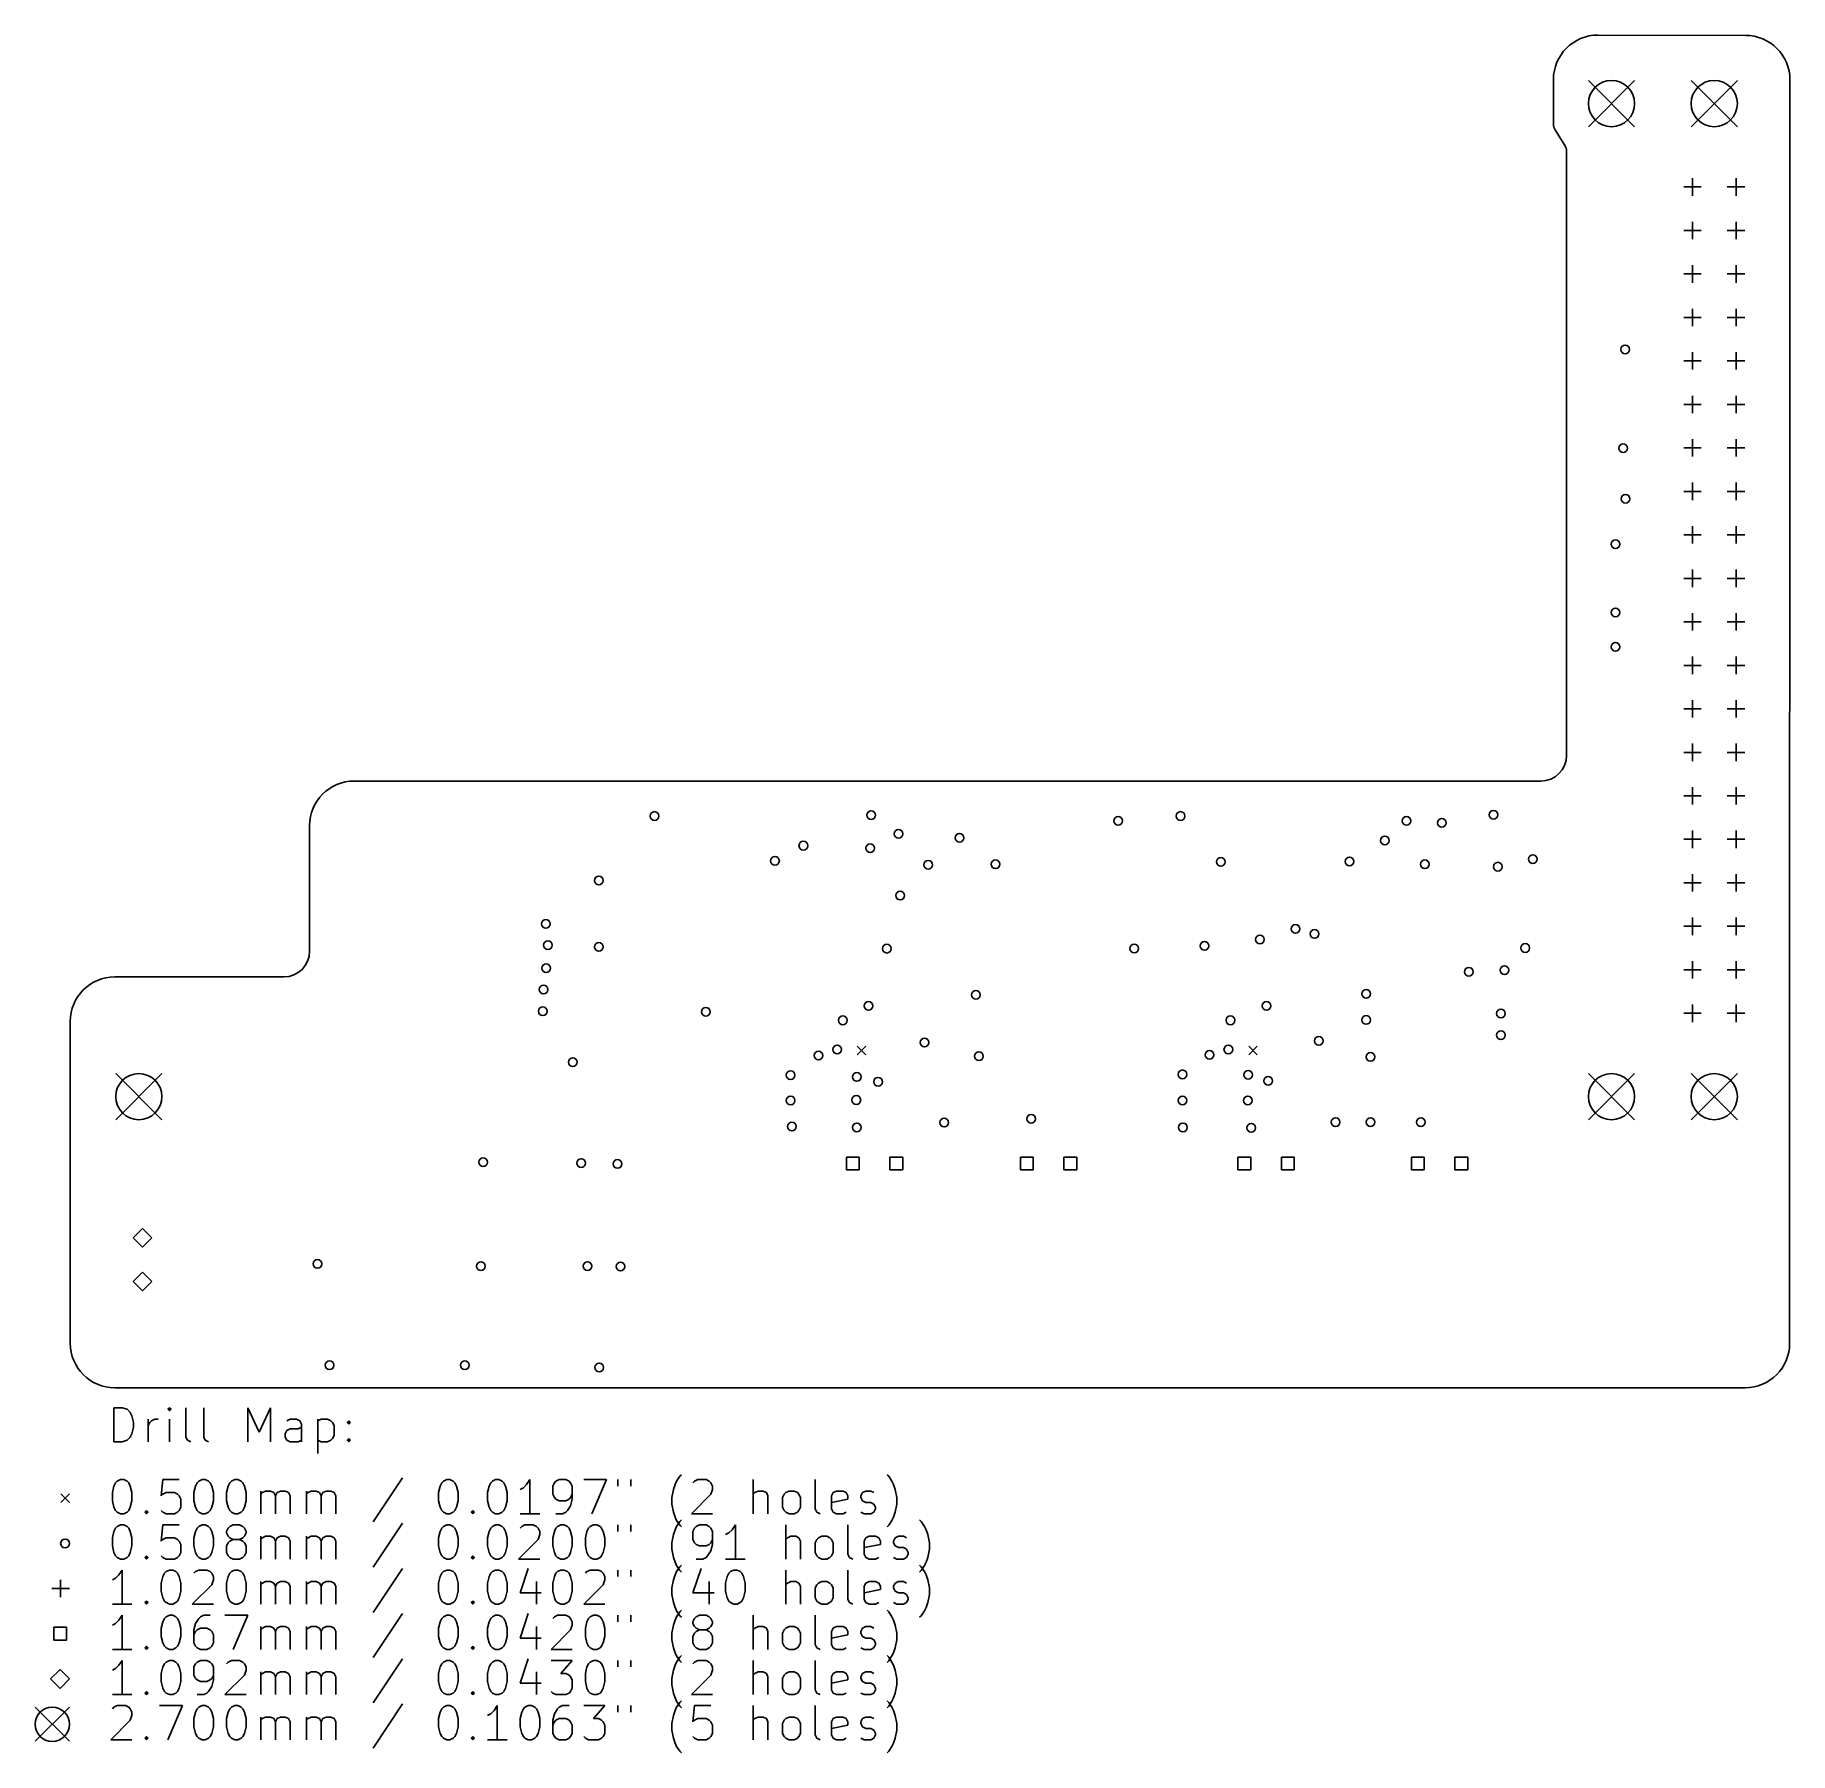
# Model space of a CAD drawing. Extents: x 2.36 to 6.39, y -5.8 to -1.85.
import ezdxf

# ---------------------------------------------------------------- set-up
doc = ezdxf.new("R2010")
doc.units = 0
doc.header["$MEASUREMENT"] = 0
doc.layers.add('BLACK', color=7, linetype='CONTINUOUS')

msp = doc.modelspace()

# ---------------------------------------------------------------- linework, layer by layer
at = {"layer": 'BLACK', "linetype": 'CONTINUOUS'}
for p, q in [((6.292, -1.8511), (5.9531, -1.8504)), ((5.8507, -2.0548), (5.8507, -1.9528)), ((5.9311, -1.9547), (6.0374, -2.061)), ((6.0374, -1.9547), (5.9311, -2.061)), ((6.1673, -1.9547), (6.2736, -2.061)), ((6.2736, -1.9547), (6.1673, -2.061)), ((6.3944, -1.9534), (6.3937, -4.8583)), ((5.8771, -2.1039), (5.8546, -2.0681)), ((5.881, -2.1172), (5.8807, -3.5067)), ((6.1504, -2.1996), (6.1906, -2.1996)), ((6.1705, -2.1795), (6.1705, -2.2197)), ((6.2504, -2.1996), (6.2906, -2.1996)), ((6.2705, -2.1795), (6.2705, -2.2197)), ((6.1504, -2.2996), (6.1906, -2.2996)), ((6.1705, -2.2795), (6.1705, -2.3197)), ((6.2504, -2.2996), (6.2906, -2.2996)), ((6.2705, -2.2795), (6.2705, -2.3197)), ((6.1705, -2.3795), (6.1705, -2.4197)), ((6.2705, -2.3795), (6.2705, -2.4197)), ((6.1504, -2.3996), (6.1906, -2.3996)), ((6.2504, -2.3996), (6.2906, -2.3996)), ((6.1504, -2.4996), (6.1906, -2.4996)), ((6.1705, -2.4795), (6.1705, -2.5197)), ((6.2504, -2.4996), (6.2906, -2.4996)), ((6.2705, -2.4795), (6.2705, -2.5197)), ((6.1705, -2.5795), (6.1705, -2.6197)), ((6.2705, -2.5795), (6.2705, -2.6197)), ((6.1504, -2.5996), (6.1906, -2.5996)), ((6.2504, -2.5996), (6.2906, -2.5996)), ((6.1504, -2.6996), (6.1906, -2.6996)), ((6.1705, -2.6795), (6.1705, -2.7197)), ((6.2504, -2.6996), (6.2906, -2.6996)), ((6.2705, -2.6795), (6.2705, -2.7197)), ((6.1705, -2.7795), (6.1705, -2.8197)), ((6.2705, -2.7795), (6.2705, -2.8197)), ((6.1504, -2.7996), (6.1906, -2.7996)), ((6.2504, -2.7996), (6.2906, -2.7996)), ((6.1504, -2.8996), (6.1906, -2.8996)), ((6.1705, -2.8795), (6.1705, -2.9197)), ((6.2504, -2.8996), (6.2906, -2.8996)), ((6.2705, -2.8795), (6.2705, -2.9197)), ((6.1705, -2.9795), (6.1705, -3.0197)), ((6.2705, -2.9795), (6.2705, -3.0197)), ((6.1504, -2.9996), (6.1906, -2.9996)), ((6.2504, -2.9996), (6.2906, -2.9996)), ((6.1504, -3.0996), (6.1906, -3.0996)), ((6.1705, -3.0795), (6.1705, -3.1197)), ((6.2504, -3.0996), (6.2906, -3.0996)), ((6.2705, -3.0795), (6.2705, -3.1197)), ((6.1705, -3.1795), (6.1705, -3.2197)), ((6.2705, -3.1795), (6.2705, -3.2197)), ((6.1504, -3.1996), (6.1906, -3.1996)), ((6.2504, -3.1996), (6.2906, -3.1996)), ((6.1504, -3.2996), (6.1906, -3.2996)), ((6.1705, -3.2795), (6.1705, -3.3197)), ((6.2504, -3.2996), (6.2906, -3.2996)), ((6.2705, -3.2795), (6.2705, -3.3197)), ((6.1705, -3.3795), (6.1705, -3.4197)), ((6.2705, -3.3795), (6.2705, -3.4197)), ((6.1504, -3.3996), (6.1906, -3.3996)), ((6.2504, -3.3996), (6.2906, -3.3996)), ((6.1504, -3.4996), (6.1906, -3.4996)), ((6.1705, -3.4795), (6.1705, -3.5197)), ((6.2504, -3.4996), (6.2906, -3.4996)), ((6.2705, -3.4795), (6.2705, -3.5197)), ((3.0933, -3.5657), (5.8217, -3.5657)), ((6.1705, -3.5795), (6.1705, -3.6197)), ((6.2705, -3.5795), (6.2705, -3.6197)), ((6.1504, -3.5996), (6.1906, -3.5996)), ((6.2504, -3.5996), (6.2906, -3.5996)), ((2.991, -3.957), (2.9909, -3.6681)), ((6.1504, -3.6996), (6.1906, -3.6996)), ((6.1705, -3.6795), (6.1705, -3.7197)), ((6.2504, -3.6996), (6.2906, -3.6996)), ((6.2705, -3.6795), (6.2705, -3.7197)), ((6.1705, -3.7795), (6.1705, -3.8197)), ((6.2705, -3.7795), (6.2705, -3.8197)), ((6.1504, -3.7996), (6.1906, -3.7996)), ((6.2504, -3.7996), (6.2906, -3.7996)), ((6.1504, -3.8996), (6.1906, -3.8996)), ((6.1705, -3.8795), (6.1705, -3.9197)), ((6.2504, -3.8996), (6.2906, -3.8996)), ((6.2705, -3.8795), (6.2705, -3.9197)), ((6.1705, -3.9795), (6.1705, -4.0197)), ((6.2705, -3.9795), (6.2705, -4.0197)), ((2.543, -4.016), (2.9319, -4.0161)), ((6.1504, -3.9996), (6.1906, -3.9996)), ((6.2504, -3.9996), (6.2906, -3.9996)), ((6.1504, -4.0996), (6.1906, -4.0996)), ((6.1705, -4.0795), (6.1705, -4.1197)), ((6.2504, -4.0996), (6.2906, -4.0996)), ((6.2705, -4.0795), (6.2705, -4.1197)), ((2.4409, -4.8583), (2.4406, -4.1184)), ((4.2502, -4.1752), (4.2698, -4.1948)), ((4.2698, -4.1752), (4.2502, -4.1948)), ((5.1502, -4.1752), (5.1698, -4.1948)), ((5.1698, -4.1752), (5.1502, -4.1948)), ((2.5453, -4.2382), (2.6516, -4.3445)), ((2.6516, -4.2382), (2.5453, -4.3445)), ((5.9311, -4.2382), (6.0374, -4.3445)), ((6.0374, -4.2382), (5.9311, -4.3445)), ((6.1673, -4.2382), (6.2736, -4.3445)), ((6.2736, -4.2382), (6.1673, -4.3445)), ((4.2548, -4.4302), (4.2252, -4.4302)), ((4.2252, -4.4302), (4.2252, -4.4598)), ((4.2548, -4.4598), (4.2548, -4.4302)), ((4.3548, -4.4302), (4.3252, -4.4302)), ((4.3252, -4.4302), (4.3252, -4.4598)), ((4.3548, -4.4598), (4.3548, -4.4302)), ((4.6548, -4.4302), (4.6252, -4.4302)), ((4.6252, -4.4302), (4.6252, -4.4598)), ((4.6548, -4.4598), (4.6548, -4.4302)), ((4.7548, -4.4302), (4.7252, -4.4302)), ((4.7252, -4.4302), (4.7252, -4.4598)), ((4.7548, -4.4598), (4.7548, -4.4302)), ((5.1548, -4.4302), (5.1252, -4.4302)), ((5.1252, -4.4302), (5.1252, -4.4598)), ((5.1548, -4.4598), (5.1548, -4.4302)), ((5.2548, -4.4302), (5.2252, -4.4302)), ((5.2252, -4.4302), (5.2252, -4.4598)), ((5.2548, -4.4598), (5.2548, -4.4302)), ((5.5538, -4.4302), (5.5242, -4.4302)), ((5.5242, -4.4302), (5.5242, -4.4598)), ((5.5538, -4.4598), (5.5538, -4.4302)), ((5.6538, -4.4302), (5.6242, -4.4302)), ((5.6242, -4.4302), (5.6242, -4.4598)), ((5.6538, -4.4598), (5.6538, -4.4302)), ((4.2252, -4.4598), (4.2548, -4.4598)), ((4.3252, -4.4598), (4.3548, -4.4598)), ((4.6252, -4.4598), (4.6548, -4.4598)), ((4.7252, -4.4598), (4.7548, -4.4598)), ((5.1252, -4.4598), (5.1548, -4.4598)), ((5.2252, -4.4598), (5.2548, -4.4598)), ((5.5242, -4.4598), (5.5538, -4.4598)), ((5.6242, -4.4598), (5.6538, -4.4598)), ((2.607, -4.5945), (2.5855, -4.616)), ((2.6285, -4.616), (2.607, -4.5945)), ((2.5855, -4.616), (2.607, -4.6375)), ((2.607, -4.6375), (2.6285, -4.616)), ((2.607, -4.6945), (2.5855, -4.716)), ((2.5855, -4.716), (2.607, -4.7375)), ((2.6285, -4.716), (2.607, -4.6945)), ((2.607, -4.7375), (2.6285, -4.716)), ((6.2913, -4.9606), (2.5433, -4.9606)), ((2.5413, -5.0852), (2.5413, -5.0065)), ((2.5413, -5.0065), (2.5601, -5.0065)), ((2.5601, -5.0065), (2.5713, -5.0102)), ((2.5713, -5.0102), (2.5788, -5.0177)), ((2.5788, -5.0177), (2.5826, -5.0252)), ((2.5826, -5.0252), (2.5863, -5.0402)), ((2.5863, -5.0402), (2.5863, -5.0515)), ((2.6201, -5.0852), (2.6201, -5.0327)), ((2.6201, -5.0477), (2.6238, -5.0402)), ((2.6238, -5.0402), (2.6276, -5.0365)), ((2.6276, -5.0365), (2.6351, -5.0327)), ((2.6351, -5.0327), (2.6426, -5.0327)), ((2.6688, -5.0065), (2.6651, -5.0102)), ((2.6651, -5.0102), (2.6688, -5.014)), ((2.6726, -5.0102), (2.6688, -5.0065)), ((2.6688, -5.0065), (2.6688, -5.014)), ((2.6688, -5.014), (2.6726, -5.0102)), ((2.6688, -5.0852), (2.6688, -5.0327)), ((2.7063, -5.074), (2.7063, -5.0065)), ((2.7476, -5.074), (2.7476, -5.0065)), ((2.8488, -5.0852), (2.8488, -5.0065)), ((2.8488, -5.0065), (2.875, -5.0627)), ((2.875, -5.0627), (2.9013, -5.0065)), ((2.9013, -5.0065), (2.9013, -5.0852)), ((2.9463, -5.0327), (2.9388, -5.0365)), ((2.9613, -5.0327), (2.9463, -5.0327)), ((2.9688, -5.0365), (2.9613, -5.0327)), ((2.9725, -5.044), (2.9688, -5.0365)), ((3.01, -5.0327), (3.01, -5.1115)), ((3.01, -5.0365), (3.0175, -5.0327)), ((3.0175, -5.0327), (3.0325, -5.0327)), ((3.0325, -5.0327), (3.04, -5.0365)), ((3.04, -5.0365), (3.0438, -5.0402)), ((3.0438, -5.0402), (3.0475, -5.0477)), ((3.0775, -5.0402), (3.0813, -5.0365)), ((3.0813, -5.044), (3.0775, -5.0402)), ((3.0813, -5.0365), (3.085, -5.0402)), ((3.0813, -5.0365), (3.0813, -5.044)), ((3.085, -5.0402), (3.0813, -5.044)), ((2.5713, -5.0815), (2.5601, -5.0852)), ((2.5788, -5.074), (2.5713, -5.0815)), ((2.5826, -5.0665), (2.5788, -5.074)), ((2.5863, -5.0515), (2.5826, -5.0665)), ((2.7101, -5.0815), (2.7063, -5.074)), ((2.7176, -5.0852), (2.7101, -5.0815)), ((2.7513, -5.0815), (2.7476, -5.074)), ((2.7588, -5.0852), (2.7513, -5.0815)), ((2.935, -5.0665), (2.9388, -5.059)), ((2.935, -5.074), (2.935, -5.0665)), ((2.9388, -5.0815), (2.935, -5.074)), ((2.9388, -5.059), (2.9463, -5.0552)), ((2.9463, -5.0852), (2.9388, -5.0815)), ((2.9463, -5.0552), (2.965, -5.0552)), ((2.965, -5.0552), (2.9725, -5.0515)), ((2.9725, -5.0815), (2.965, -5.0852)), ((2.9725, -5.0852), (2.9725, -5.044)), ((3.0175, -5.0852), (3.01, -5.0815)), ((3.04, -5.0815), (3.0325, -5.0852)), ((3.0438, -5.0777), (3.04, -5.0815)), ((3.0475, -5.0702), (3.0438, -5.0777)), ((3.0475, -5.0477), (3.0475, -5.0702)), ((3.0775, -5.0815), (3.0813, -5.0777)), ((3.0813, -5.0852), (3.0775, -5.0815)), ((3.0813, -5.0777), (3.085, -5.0815)), ((3.0813, -5.0777), (3.0813, -5.0852)), ((3.085, -5.0815), (3.0813, -5.0852)), ((2.5601, -5.0852), (2.5413, -5.0852)), ((2.965, -5.0852), (2.9463, -5.0852)), ((3.0325, -5.0852), (3.0175, -5.0852)), ((3.8424, -5.1643), (3.8462, -5.1606)), ((4.3224, -5.1643), (4.3186, -5.1606)), ((2.5376, -5.2018), (2.5413, -5.1868)), ((2.5376, -5.2206), (2.5376, -5.2018)), ((2.5413, -5.1868), (2.5451, -5.1793)), ((2.5451, -5.1793), (2.5488, -5.1756)), ((2.5488, -5.1756), (2.5563, -5.1718)), ((2.5563, -5.1718), (2.5638, -5.1718)), ((2.5638, -5.1718), (2.5713, -5.1756)), ((2.5713, -5.1756), (2.5751, -5.1793)), ((2.5751, -5.1793), (2.5788, -5.1868)), ((2.5788, -5.1868), (2.5826, -5.2018)), ((2.5826, -5.2018), (2.5826, -5.2206)), ((2.6538, -5.1718), (2.6501, -5.2093)), ((2.6913, -5.1718), (2.6538, -5.1718)), ((2.6538, -5.2056), (2.6613, -5.2018)), ((2.6613, -5.2018), (2.6801, -5.2018)), ((2.6801, -5.2018), (2.6876, -5.2056)), ((2.7251, -5.2018), (2.7288, -5.1868)), ((2.7251, -5.2206), (2.7251, -5.2018)), ((2.7288, -5.1868), (2.7326, -5.1793)), ((2.7326, -5.1793), (2.7363, -5.1756)), ((2.7363, -5.1756), (2.7438, -5.1718)), ((2.7438, -5.1718), (2.7513, -5.1718)), ((2.7513, -5.1718), (2.7588, -5.1756)), ((2.7588, -5.1756), (2.7626, -5.1793)), ((2.7626, -5.1793), (2.7663, -5.1868)), ((2.7663, -5.1868), (2.7701, -5.2018)), ((2.7701, -5.2018), (2.7701, -5.2206)), ((2.8001, -5.2018), (2.8038, -5.1868)), ((2.8001, -5.2206), (2.8001, -5.2018)), ((2.8038, -5.1868), (2.8076, -5.1793)), ((2.8076, -5.1793), (2.8113, -5.1756)), ((2.8113, -5.1756), (2.8188, -5.1718)), ((2.8188, -5.1718), (2.8263, -5.1718)), ((2.8263, -5.1718), (2.8338, -5.1756)), ((2.8338, -5.1756), (2.8376, -5.1793)), ((2.8376, -5.1793), (2.8413, -5.1868)), ((2.8413, -5.1868), (2.845, -5.2018)), ((2.845, -5.2018), (2.845, -5.2206)), ((2.8788, -5.2506), (2.8788, -5.1981)), ((2.8788, -5.2056), (2.8825, -5.2018)), ((2.8825, -5.2018), (2.89, -5.1981)), ((2.89, -5.1981), (2.9013, -5.1981)), ((2.9013, -5.1981), (2.9088, -5.2018)), ((2.9088, -5.2018), (2.9125, -5.2093)), ((2.9125, -5.2093), (2.9163, -5.2018)), ((2.9163, -5.2018), (2.9238, -5.1981)), ((2.9238, -5.1981), (2.935, -5.1981)), ((2.935, -5.1981), (2.9425, -5.2018)), ((2.9425, -5.2018), (2.9463, -5.2093)), ((2.9838, -5.2506), (2.9838, -5.1981)), ((2.9838, -5.2056), (2.9875, -5.2018)), ((2.9875, -5.2018), (2.995, -5.1981)), ((2.995, -5.1981), (3.0063, -5.1981)), ((3.0063, -5.1981), (3.0138, -5.2018)), ((3.0138, -5.2018), (3.0175, -5.2093)), ((3.0175, -5.2093), (3.0213, -5.2018)), ((3.0213, -5.2018), (3.0288, -5.1981)), ((3.0288, -5.1981), (3.04, -5.1981)), ((3.04, -5.1981), (3.0475, -5.2018)), ((3.0475, -5.2018), (3.0513, -5.2093)), ((3.205, -5.1681), (3.1375, -5.2693)), ((3.2875, -5.2018), (3.2912, -5.1868)), ((3.2875, -5.2206), (3.2875, -5.2018)), ((3.2912, -5.1868), (3.295, -5.1793)), ((3.295, -5.1793), (3.2987, -5.1756)), ((3.2987, -5.1756), (3.3062, -5.1718)), ((3.3062, -5.1718), (3.3137, -5.1718)), ((3.3137, -5.1718), (3.3212, -5.1756)), ((3.3212, -5.1756), (3.325, -5.1793)), ((3.325, -5.1793), (3.3287, -5.1868)), ((3.3287, -5.1868), (3.3325, -5.2018)), ((3.3325, -5.2018), (3.3325, -5.2206)), ((3.4, -5.2018), (3.4037, -5.1868)), ((3.4, -5.2206), (3.4, -5.2018)), ((3.4037, -5.1868), (3.4075, -5.1793)), ((3.4075, -5.1793), (3.4112, -5.1756)), ((3.4112, -5.1756), (3.4187, -5.1718)), ((3.4187, -5.1718), (3.4262, -5.1718)), ((3.4262, -5.1718), (3.4337, -5.1756)), ((3.4337, -5.1756), (3.4375, -5.1793)), ((3.4375, -5.1793), (3.4412, -5.1868)), ((3.4412, -5.1868), (3.445, -5.2018)), ((3.445, -5.2018), (3.445, -5.2206)), ((3.4825, -5.1906), (3.475, -5.1943)), ((3.49, -5.1831), (3.4825, -5.1906)), ((3.4975, -5.1718), (3.49, -5.1831)), ((3.4975, -5.2506), (3.4975, -5.1718)), ((3.5537, -5.1793), (3.55, -5.1868)), ((3.55, -5.1868), (3.55, -5.2056)), ((3.5575, -5.1756), (3.5537, -5.1793)), ((3.565, -5.1718), (3.5575, -5.1756)), ((3.58, -5.1718), (3.565, -5.1718)), ((3.5875, -5.1756), (3.58, -5.1718)), ((3.5912, -5.1793), (3.5875, -5.1756)), ((3.595, -5.1868), (3.5912, -5.1793)), ((3.595, -5.2168), (3.595, -5.1868)), ((3.6212, -5.1718), (3.6737, -5.1718)), ((3.6737, -5.1718), (3.64, -5.2506)), ((3.6999, -5.1718), (3.6999, -5.1868)), ((3.7299, -5.1718), (3.7299, -5.1868)), ((3.8237, -5.2131), (3.8274, -5.1943)), ((3.8274, -5.1943), (3.8312, -5.1831)), ((3.8312, -5.1831), (3.8349, -5.1756)), ((3.8349, -5.1756), (3.8424, -5.1643)), ((3.8724, -5.1793), (3.8762, -5.1756)), ((3.8762, -5.1756), (3.8837, -5.1718)), ((3.8837, -5.1718), (3.9024, -5.1718)), ((3.9024, -5.1718), (3.9099, -5.1756)), ((3.9099, -5.1756), (3.9137, -5.1793)), ((3.9137, -5.1793), (3.9174, -5.1868)), ((3.9174, -5.1943), (3.9137, -5.2056)), ((3.9174, -5.1868), (3.9174, -5.1943)), ((4.0112, -5.2506), (4.0112, -5.1718)), ((4.0149, -5.2018), (4.0112, -5.2056)), ((4.0224, -5.1981), (4.0149, -5.2018)), ((4.0337, -5.1981), (4.0224, -5.1981)), ((4.0412, -5.2018), (4.0337, -5.1981)), ((4.0449, -5.2093), (4.0412, -5.2018)), ((4.0824, -5.2056), (4.0861, -5.2018)), ((4.0861, -5.2018), (4.0936, -5.1981)), ((4.0936, -5.1981), (4.1049, -5.1981)), ((4.1049, -5.1981), (4.1124, -5.2018)), ((4.1124, -5.2018), (4.1161, -5.2056)), ((4.1536, -5.2393), (4.1536, -5.1718)), ((4.1911, -5.2093), (4.1949, -5.2018)), ((4.1949, -5.2018), (4.2024, -5.1981)), ((4.2024, -5.1981), (4.2174, -5.1981)), ((4.2174, -5.1981), (4.2249, -5.2018)), ((4.2249, -5.2018), (4.2286, -5.2093)), ((4.2586, -5.2093), (4.2624, -5.2018)), ((4.2624, -5.2018), (4.2699, -5.1981)), ((4.2699, -5.1981), (4.2811, -5.1981)), ((4.2811, -5.1981), (4.2886, -5.2018)), ((4.3299, -5.1756), (4.3224, -5.1643)), ((4.3336, -5.1831), (4.3299, -5.1756)), ((4.3374, -5.1943), (4.3336, -5.1831)), ((4.3411, -5.2131), (4.3374, -5.1943)), ((2.419, -5.2047), (2.4387, -5.2244)), ((2.4387, -5.2047), (2.419, -5.2244)), ((2.5413, -5.2356), (2.5376, -5.2206)), ((2.5451, -5.2431), (2.5413, -5.2356)), ((2.5488, -5.2468), (2.5451, -5.2431)), ((2.5751, -5.2431), (2.5713, -5.2468)), ((2.5788, -5.2356), (2.5751, -5.2431)), ((2.5826, -5.2206), (2.5788, -5.2356)), ((2.6126, -5.2468), (2.6163, -5.2431)), ((2.6163, -5.2431), (2.6201, -5.2468)), ((2.6163, -5.2431), (2.6163, -5.2506)), ((2.6501, -5.2093), (2.6538, -5.2056)), ((2.6538, -5.2468), (2.6501, -5.2431)), ((2.6876, -5.2056), (2.6913, -5.2093)), ((2.6913, -5.2431), (2.6876, -5.2468)), ((2.6913, -5.2093), (2.6951, -5.2168)), ((2.6951, -5.2356), (2.6913, -5.2431)), ((2.6951, -5.2168), (2.6951, -5.2356)), ((2.7288, -5.2356), (2.7251, -5.2206)), ((2.7326, -5.2431), (2.7288, -5.2356)), ((2.7363, -5.2468), (2.7326, -5.2431)), ((2.7626, -5.2431), (2.7588, -5.2468)), ((2.7663, -5.2356), (2.7626, -5.2431)), ((2.7701, -5.2206), (2.7663, -5.2356)), ((2.8038, -5.2356), (2.8001, -5.2206)), ((2.8076, -5.2431), (2.8038, -5.2356)), ((2.8113, -5.2468), (2.8076, -5.2431)), ((2.8376, -5.2431), (2.8338, -5.2468)), ((2.8413, -5.2356), (2.8376, -5.2431)), ((2.845, -5.2206), (2.8413, -5.2356)), ((2.9125, -5.2093), (2.9125, -5.2506)), ((2.9463, -5.2093), (2.9463, -5.2506)), ((3.0175, -5.2093), (3.0175, -5.2506)), ((3.0513, -5.2093), (3.0513, -5.2506)), ((3.2912, -5.2356), (3.2875, -5.2206)), ((3.295, -5.2431), (3.2912, -5.2356)), ((3.2987, -5.2468), (3.295, -5.2431)), ((3.325, -5.2431), (3.3212, -5.2468)), ((3.3287, -5.2356), (3.325, -5.2431)), ((3.3325, -5.2206), (3.3287, -5.2356)), ((3.3625, -5.2468), (3.3662, -5.2431)), ((3.3662, -5.2431), (3.37, -5.2468)), ((3.3662, -5.2431), (3.3662, -5.2506)), ((3.4037, -5.2356), (3.4, -5.2206)), ((3.4075, -5.2431), (3.4037, -5.2356)), ((3.4112, -5.2468), (3.4075, -5.2431)), ((3.4375, -5.2431), (3.4337, -5.2468)), ((3.4412, -5.2356), (3.4375, -5.2431)), ((3.445, -5.2206), (3.4412, -5.2356)), ((3.55, -5.2056), (3.5537, -5.2131)), ((3.5537, -5.2131), (3.5575, -5.2168)), ((3.5575, -5.2168), (3.565, -5.2206)), ((3.565, -5.2206), (3.58, -5.2206)), ((3.58, -5.2206), (3.5875, -5.2168)), ((3.58, -5.2468), (3.5837, -5.2431)), ((3.5837, -5.2431), (3.5912, -5.2318)), ((3.5875, -5.2168), (3.5912, -5.2131)), ((3.5912, -5.2131), (3.595, -5.2056)), ((3.5912, -5.2318), (3.595, -5.2168)), ((3.8237, -5.2281), (3.8237, -5.2131)), ((3.8274, -5.2468), (3.8237, -5.2281)), ((3.9137, -5.2056), (3.8687, -5.2506)), ((4.0449, -5.2506), (4.0449, -5.2093)), ((4.0786, -5.2131), (4.0824, -5.2056)), ((4.0786, -5.2356), (4.0786, -5.2131)), ((4.0824, -5.2431), (4.0786, -5.2356)), ((4.0861, -5.2468), (4.0824, -5.2431)), ((4.1161, -5.2431), (4.1124, -5.2468)), ((4.1161, -5.2056), (4.1199, -5.2131)), ((4.1199, -5.2356), (4.1161, -5.2431)), ((4.1199, -5.2131), (4.1199, -5.2356)), ((4.1574, -5.2468), (4.1536, -5.2393)), ((4.1911, -5.2393), (4.1911, -5.2093)), ((4.2286, -5.2168), (4.1911, -5.2243)), ((4.1949, -5.2468), (4.1911, -5.2393)), ((4.2286, -5.2093), (4.2286, -5.2168)), ((4.2586, -5.2131), (4.2586, -5.2093)), ((4.2624, -5.2206), (4.2586, -5.2131)), ((4.2699, -5.2243), (4.2624, -5.2206)), ((4.2811, -5.2243), (4.2699, -5.2243)), ((4.2886, -5.2281), (4.2811, -5.2243)), ((4.2924, -5.2356), (4.2886, -5.2281)), ((4.2886, -5.2468), (4.2924, -5.2393)), ((4.2924, -5.2393), (4.2924, -5.2356)), ((4.3374, -5.2468), (4.3411, -5.2281)), ((4.3411, -5.2281), (4.3411, -5.2131)), ((2.5413, -5.2908), (2.5451, -5.2833)), ((2.5451, -5.2833), (2.5488, -5.2795)), ((2.5563, -5.2506), (2.5488, -5.2468)), ((2.5488, -5.2795), (2.5563, -5.2758)), ((2.5638, -5.2506), (2.5563, -5.2506)), ((2.5563, -5.2758), (2.5638, -5.2758)), ((2.5713, -5.2468), (2.5638, -5.2506)), ((2.5638, -5.2758), (2.5713, -5.2795)), ((2.5713, -5.2795), (2.5751, -5.2833)), ((2.5751, -5.2833), (2.5788, -5.2908)), ((2.6163, -5.2506), (2.6126, -5.2468)), ((2.6201, -5.2468), (2.6163, -5.2506)), ((2.6538, -5.2758), (2.6501, -5.3133)), ((2.6613, -5.2506), (2.6538, -5.2468)), ((2.6913, -5.2758), (2.6538, -5.2758)), ((2.6801, -5.2506), (2.6613, -5.2506)), ((2.6876, -5.2468), (2.6801, -5.2506)), ((2.7288, -5.2908), (2.7326, -5.2833)), ((2.7326, -5.2833), (2.7363, -5.2795)), ((2.7438, -5.2506), (2.7363, -5.2468)), ((2.7363, -5.2795), (2.7438, -5.2758)), ((2.7513, -5.2506), (2.7438, -5.2506)), ((2.7438, -5.2758), (2.7513, -5.2758)), ((2.7588, -5.2468), (2.7513, -5.2506)), ((2.7513, -5.2758), (2.7588, -5.2795)), ((2.7588, -5.2795), (2.7626, -5.2833)), ((2.7626, -5.2833), (2.7663, -5.2908)), ((2.8001, -5.2908), (2.8038, -5.2833)), ((2.8038, -5.2833), (2.8076, -5.2795)), ((2.8076, -5.2795), (2.8151, -5.2758)), ((2.8188, -5.2506), (2.8113, -5.2468)), ((2.8151, -5.2758), (2.8301, -5.2758)), ((2.8263, -5.2506), (2.8188, -5.2506)), ((2.8338, -5.2468), (2.8263, -5.2506)), ((2.8301, -5.2758), (2.8376, -5.2795)), ((2.8376, -5.2795), (2.8413, -5.2833)), ((2.8413, -5.2833), (2.845, -5.2908)), ((3.205, -5.272), (3.1375, -5.3733)), ((3.2912, -5.2908), (3.295, -5.2833)), ((3.295, -5.2833), (3.2987, -5.2795)), ((3.3062, -5.2506), (3.2987, -5.2468)), ((3.2987, -5.2795), (3.3062, -5.2758)), ((3.3137, -5.2506), (3.3062, -5.2506)), ((3.3062, -5.2758), (3.3137, -5.2758)), ((3.3212, -5.2468), (3.3137, -5.2506)), ((3.3137, -5.2758), (3.3212, -5.2795)), ((3.3212, -5.2795), (3.325, -5.2833)), ((3.325, -5.2833), (3.3287, -5.2908)), ((3.3662, -5.2506), (3.3625, -5.2468)), ((3.37, -5.2468), (3.3662, -5.2506)), ((3.4037, -5.2908), (3.4075, -5.2833)), ((3.4075, -5.2833), (3.4112, -5.2795)), ((3.4187, -5.2506), (3.4112, -5.2468)), ((3.4112, -5.2795), (3.4187, -5.2758)), ((3.4262, -5.2506), (3.4187, -5.2506)), ((3.4187, -5.2758), (3.4262, -5.2758)), ((3.4337, -5.2468), (3.4262, -5.2506)), ((3.4262, -5.2758), (3.4337, -5.2795)), ((3.4337, -5.2795), (3.4375, -5.2833)), ((3.4375, -5.2833), (3.4412, -5.2908)), ((3.52, -5.2506), (3.475, -5.2506)), ((3.475, -5.2833), (3.4787, -5.2795)), ((3.4787, -5.2795), (3.4862, -5.2758)), ((3.4862, -5.2758), (3.505, -5.2758)), ((3.505, -5.2758), (3.5125, -5.2795)), ((3.5125, -5.2795), (3.5162, -5.2833)), ((3.5162, -5.2833), (3.52, -5.2908)), ((3.5537, -5.2908), (3.5575, -5.2833)), ((3.5575, -5.2506), (3.5725, -5.2506)), ((3.5575, -5.2833), (3.5612, -5.2795)), ((3.5612, -5.2795), (3.5687, -5.2758)), ((3.5687, -5.2758), (3.5762, -5.2758)), ((3.5725, -5.2506), (3.58, -5.2468)), ((3.5762, -5.2758), (3.5837, -5.2795)), ((3.5837, -5.2795), (3.5875, -5.2833)), ((3.5875, -5.2833), (3.5912, -5.2908)), ((3.6287, -5.2908), (3.6325, -5.2833)), ((3.6325, -5.2833), (3.6362, -5.2795)), ((3.6362, -5.2795), (3.6437, -5.2758)), ((3.6437, -5.2758), (3.6512, -5.2758)), ((3.6512, -5.2758), (3.6587, -5.2795)), ((3.6587, -5.2795), (3.6624, -5.2833)), ((3.6624, -5.2833), (3.6662, -5.2908)), ((3.6999, -5.2758), (3.6999, -5.2908)), ((3.7299, -5.2758), (3.7299, -5.2908)), ((3.8312, -5.2581), (3.8274, -5.2468)), ((3.8349, -5.2656), (3.8312, -5.2581)), ((3.8312, -5.287), (3.8349, -5.2795)), ((3.8424, -5.2768), (3.8349, -5.2656)), ((3.8349, -5.2795), (3.8424, -5.2683)), ((3.8424, -5.2683), (3.8462, -5.2645)), ((3.8462, -5.2806), (3.8424, -5.2768)), ((3.8687, -5.2506), (3.9174, -5.2506)), ((3.8762, -5.2833), (3.8724, -5.2908)), ((3.8799, -5.2795), (3.8762, -5.2833)), ((3.8874, -5.2758), (3.8799, -5.2795)), ((3.9024, -5.2758), (3.8874, -5.2758)), ((3.9099, -5.2795), (3.9024, -5.2758)), ((3.9137, -5.2833), (3.9099, -5.2795)), ((3.9174, -5.2908), (3.9137, -5.2833)), ((3.9699, -5.2758), (3.9624, -5.287)), ((3.9699, -5.3545), (3.9699, -5.2758)), ((4.0936, -5.2506), (4.0861, -5.2468)), ((4.0861, -5.3545), (4.0861, -5.2758)), ((4.1049, -5.2506), (4.0936, -5.2506)), ((4.1124, -5.2468), (4.1049, -5.2506)), ((4.1649, -5.2506), (4.1574, -5.2468)), ((4.2024, -5.2506), (4.1949, -5.2468)), ((4.2174, -5.2506), (4.2024, -5.2506)), ((4.2249, -5.2468), (4.2174, -5.2506)), ((4.2286, -5.3433), (4.2286, -5.2758)), ((4.2586, -5.2468), (4.2661, -5.2506)), ((4.2661, -5.2506), (4.2811, -5.2506)), ((4.2811, -5.2506), (4.2886, -5.2468)), ((4.3186, -5.2806), (4.3224, -5.2768)), ((4.3224, -5.2768), (4.3299, -5.2656)), ((4.3299, -5.2656), (4.3336, -5.2581)), ((4.3336, -5.2581), (4.3374, -5.2468)), ((4.3974, -5.2683), (4.3936, -5.2645)), ((4.4049, -5.2795), (4.3974, -5.2683)), ((4.4086, -5.287), (4.4049, -5.2795)), ((2.5376, -5.3058), (2.5413, -5.2908)), ((2.5376, -5.3245), (2.5376, -5.3058)), ((2.5413, -5.3395), (2.5376, -5.3245)), ((2.5788, -5.2908), (2.5826, -5.3058)), ((2.5826, -5.3245), (2.5788, -5.3395)), ((2.5826, -5.3058), (2.5826, -5.3245)), ((2.6501, -5.3133), (2.6538, -5.3095)), ((2.6538, -5.3095), (2.6613, -5.3058)), ((2.6613, -5.3058), (2.6801, -5.3058)), ((2.6801, -5.3058), (2.6876, -5.3095)), ((2.6876, -5.3095), (2.6913, -5.3133)), ((2.6913, -5.3133), (2.6951, -5.3208)), ((2.6951, -5.3208), (2.6951, -5.3395)), ((2.7251, -5.3058), (2.7288, -5.2908)), ((2.7251, -5.3245), (2.7251, -5.3058)), ((2.7288, -5.3395), (2.7251, -5.3245)), ((2.7663, -5.2908), (2.7701, -5.3058)), ((2.7701, -5.3245), (2.7663, -5.3395)), ((2.7701, -5.3058), (2.7701, -5.3245)), ((2.8001, -5.2945), (2.8001, -5.2908)), ((2.8038, -5.302), (2.8001, -5.2945)), ((2.8038, -5.317), (2.8001, -5.3245)), ((2.8001, -5.3245), (2.8001, -5.3395)), ((2.8076, -5.3058), (2.8038, -5.302)), ((2.8076, -5.3133), (2.8038, -5.317)), ((2.8151, -5.3095), (2.8076, -5.3058)), ((2.8151, -5.3095), (2.8076, -5.3133)), ((2.8301, -5.3095), (2.8151, -5.3095)), ((2.8376, -5.3058), (2.8301, -5.3095)), ((2.8376, -5.3133), (2.8301, -5.3095)), ((2.8413, -5.302), (2.8376, -5.3058)), ((2.8413, -5.317), (2.8376, -5.3133)), ((2.845, -5.2945), (2.8413, -5.302)), ((2.845, -5.3245), (2.8413, -5.317)), ((2.845, -5.2908), (2.845, -5.2945)), ((2.845, -5.3395), (2.845, -5.3245)), ((2.8788, -5.3545), (2.8788, -5.302)), ((2.8788, -5.3095), (2.8825, -5.3058)), ((2.8825, -5.3058), (2.89, -5.302)), ((2.89, -5.302), (2.9013, -5.302)), ((2.9013, -5.302), (2.9088, -5.3058)), ((2.9088, -5.3058), (2.9125, -5.3133)), ((2.9125, -5.3133), (2.9163, -5.3058)), ((2.9125, -5.3133), (2.9125, -5.3545)), ((2.9163, -5.3058), (2.9238, -5.302)), ((2.9238, -5.302), (2.935, -5.302)), ((2.935, -5.302), (2.9425, -5.3058)), ((2.9425, -5.3058), (2.9463, -5.3133)), ((2.9463, -5.3133), (2.9463, -5.3545)), ((2.9838, -5.3545), (2.9838, -5.302)), ((2.9838, -5.3095), (2.9875, -5.3058)), ((2.9875, -5.3058), (2.995, -5.302)), ((2.995, -5.302), (3.0063, -5.302)), ((3.0063, -5.302), (3.0138, -5.3058)), ((3.0138, -5.3058), (3.0175, -5.3133)), ((3.0175, -5.3133), (3.0213, -5.3058)), ((3.0175, -5.3133), (3.0175, -5.3545)), ((3.0213, -5.3058), (3.0288, -5.302)), ((3.0288, -5.302), (3.04, -5.302)), ((3.04, -5.302), (3.0475, -5.3058)), ((3.0475, -5.3058), (3.0513, -5.3133)), ((3.0513, -5.3133), (3.0513, -5.3545)), ((3.2875, -5.3058), (3.2912, -5.2908)), ((3.2875, -5.3245), (3.2875, -5.3058)), ((3.2912, -5.3395), (3.2875, -5.3245)), ((3.3287, -5.2908), (3.3325, -5.3058)), ((3.3325, -5.3245), (3.3287, -5.3395)), ((3.3325, -5.3058), (3.3325, -5.3245)), ((3.4, -5.3058), (3.4037, -5.2908)), ((3.4, -5.3245), (3.4, -5.3058)), ((3.4037, -5.3395), (3.4, -5.3245)), ((3.4412, -5.2908), (3.445, -5.3058)), ((3.445, -5.3245), (3.4412, -5.3395)), ((3.445, -5.3058), (3.445, -5.3245)), ((3.5162, -5.3095), (3.4712, -5.3545)), ((3.52, -5.2983), (3.5162, -5.3095)), ((3.52, -5.2908), (3.52, -5.2983)), ((3.55, -5.3058), (3.5537, -5.2908)), ((3.55, -5.3245), (3.55, -5.3058)), ((3.5537, -5.3395), (3.55, -5.3245)), ((3.5912, -5.2908), (3.595, -5.3058)), ((3.595, -5.3245), (3.5912, -5.3395)), ((3.595, -5.3058), (3.595, -5.3245)), ((3.625, -5.3058), (3.6287, -5.2908)), ((3.625, -5.3245), (3.625, -5.3058)), ((3.6287, -5.3395), (3.625, -5.3245)), ((3.6662, -5.2908), (3.6699, -5.3058)), ((3.6699, -5.3245), (3.6662, -5.3395)), ((3.6699, -5.3058), (3.6699, -5.3245)), ((3.8237, -5.317), (3.8274, -5.2983)), ((3.8237, -5.332), (3.8237, -5.317)), ((3.8274, -5.2983), (3.8312, -5.287)), ((3.8724, -5.2908), (3.8724, -5.3095)), ((3.8724, -5.3095), (3.8762, -5.317)), ((3.8762, -5.317), (3.8799, -5.3208)), ((3.8799, -5.3208), (3.8874, -5.3245)), ((3.8874, -5.3245), (3.9024, -5.3245)), ((3.9024, -5.3245), (3.9099, -5.3208)), ((3.9099, -5.3208), (3.9137, -5.317)), ((3.9137, -5.317), (3.9174, -5.3095)), ((3.9137, -5.3358), (3.9174, -5.3208)), ((3.9174, -5.3208), (3.9174, -5.2908)), ((3.9549, -5.2945), (3.9474, -5.2983)), ((3.9624, -5.287), (3.9549, -5.2945)), ((4.0899, -5.3058), (4.0861, -5.3095)), ((4.0974, -5.302), (4.0899, -5.3058)), ((4.1086, -5.302), (4.0974, -5.302)), ((4.1161, -5.3058), (4.1086, -5.302)), ((4.1199, -5.3133), (4.1161, -5.3058)), ((4.1199, -5.3545), (4.1199, -5.3133)), ((4.1536, -5.317), (4.1574, -5.3095)), ((4.1536, -5.3395), (4.1536, -5.317)), ((4.1574, -5.3095), (4.1611, -5.3058)), ((4.1611, -5.3058), (4.1686, -5.302)), ((4.1686, -5.302), (4.1799, -5.302)), ((4.1799, -5.302), (4.1874, -5.3058)), ((4.1874, -5.3058), (4.1911, -5.3095)), ((4.1911, -5.3095), (4.1949, -5.317)), ((4.1949, -5.317), (4.1949, -5.3395)), ((4.2661, -5.3133), (4.2699, -5.3058)), ((4.2661, -5.3433), (4.2661, -5.3133)), ((4.3036, -5.3208), (4.2661, -5.3283)), ((4.2699, -5.3058), (4.2774, -5.302)), ((4.2774, -5.302), (4.2924, -5.302)), ((4.2924, -5.302), (4.2999, -5.3058)), ((4.2999, -5.3058), (4.3036, -5.3133)), ((4.3036, -5.3133), (4.3036, -5.3208)), ((4.3336, -5.3133), (4.3374, -5.3058)), ((4.3336, -5.317), (4.3336, -5.3133)), ((4.3374, -5.3245), (4.3336, -5.317)), ((4.3374, -5.3058), (4.3449, -5.302)), ((4.3449, -5.3283), (4.3374, -5.3245)), ((4.3449, -5.302), (4.3561, -5.302)), ((4.3561, -5.302), (4.3636, -5.3058)), ((4.4124, -5.2983), (4.4086, -5.287)), ((4.4161, -5.317), (4.4124, -5.2983)), ((4.4161, -5.332), (4.4161, -5.317)), ((2.5451, -5.347), (2.5413, -5.3395)), ((2.5488, -5.3508), (2.5451, -5.347)), ((2.5563, -5.3545), (2.5488, -5.3508)), ((2.5638, -5.3545), (2.5563, -5.3545)), ((2.5713, -5.3508), (2.5638, -5.3545)), ((2.5751, -5.347), (2.5713, -5.3508)), ((2.5788, -5.3395), (2.5751, -5.347)), ((2.6126, -5.3508), (2.6163, -5.347)), ((2.6163, -5.3545), (2.6126, -5.3508)), ((2.6163, -5.347), (2.6201, -5.3508)), ((2.6163, -5.347), (2.6163, -5.3545)), ((2.6201, -5.3508), (2.6163, -5.3545)), ((2.6538, -5.3508), (2.6501, -5.347)), ((2.6613, -5.3545), (2.6538, -5.3508)), ((2.6801, -5.3545), (2.6613, -5.3545)), ((2.6876, -5.3508), (2.6801, -5.3545)), ((2.6913, -5.347), (2.6876, -5.3508)), ((2.6951, -5.3395), (2.6913, -5.347)), ((2.7326, -5.347), (2.7288, -5.3395)), ((2.7363, -5.3508), (2.7326, -5.347)), ((2.7438, -5.3545), (2.7363, -5.3508)), ((2.7513, -5.3545), (2.7438, -5.3545)), ((2.7588, -5.3508), (2.7513, -5.3545)), ((2.7626, -5.347), (2.7588, -5.3508)), ((2.7663, -5.3395), (2.7626, -5.347)), ((2.8001, -5.3395), (2.8038, -5.347)), ((2.8038, -5.347), (2.8076, -5.3508)), ((2.8076, -5.3508), (2.8151, -5.3545)), ((2.8151, -5.3545), (2.8301, -5.3545)), ((2.8301, -5.3545), (2.8376, -5.3508)), ((2.8376, -5.3508), (2.8413, -5.347)), ((2.8413, -5.347), (2.845, -5.3395)), ((3.295, -5.347), (3.2912, -5.3395)), ((3.2987, -5.3508), (3.295, -5.347)), ((3.3062, -5.3545), (3.2987, -5.3508)), ((3.3137, -5.3545), (3.3062, -5.3545)), ((3.3212, -5.3508), (3.3137, -5.3545)), ((3.325, -5.347), (3.3212, -5.3508)), ((3.3287, -5.3395), (3.325, -5.347)), ((3.3625, -5.3508), (3.3662, -5.347)), ((3.3662, -5.3545), (3.3625, -5.3508)), ((3.3662, -5.347), (3.37, -5.3508)), ((3.3662, -5.347), (3.3662, -5.3545)), ((3.37, -5.3508), (3.3662, -5.3545)), ((3.4075, -5.347), (3.4037, -5.3395)), ((3.4112, -5.3508), (3.4075, -5.347)), ((3.4187, -5.3545), (3.4112, -5.3508)), ((3.4262, -5.3545), (3.4187, -5.3545)), ((3.4337, -5.3508), (3.4262, -5.3545)), ((3.4375, -5.347), (3.4337, -5.3508)), ((3.4412, -5.3395), (3.4375, -5.347)), ((3.4712, -5.3545), (3.52, -5.3545)), ((3.5575, -5.347), (3.5537, -5.3395)), ((3.5612, -5.3508), (3.5575, -5.347)), ((3.5687, -5.3545), (3.5612, -5.3508)), ((3.5762, -5.3545), (3.5687, -5.3545)), ((3.5837, -5.3508), (3.5762, -5.3545)), ((3.5875, -5.347), (3.5837, -5.3508)), ((3.5912, -5.3395), (3.5875, -5.347)), ((3.6325, -5.347), (3.6287, -5.3395)), ((3.6362, -5.3508), (3.6325, -5.347)), ((3.6437, -5.3545), (3.6362, -5.3508)), ((3.6512, -5.3545), (3.6437, -5.3545)), ((3.6587, -5.3508), (3.6512, -5.3545)), ((3.6624, -5.347), (3.6587, -5.3508)), ((3.6662, -5.3395), (3.6624, -5.347)), ((3.8274, -5.3508), (3.8237, -5.332)), ((3.8312, -5.362), (3.8274, -5.3508)), ((3.8349, -5.3695), (3.8312, -5.362)), ((3.8799, -5.3545), (3.8949, -5.3545)), ((3.8949, -5.3545), (3.9024, -5.3508)), ((3.9024, -5.3508), (3.9062, -5.347)), ((3.9062, -5.347), (3.9137, -5.3358)), ((3.9924, -5.3545), (3.9474, -5.3545)), ((4.1574, -5.347), (4.1536, -5.3395)), ((4.1611, -5.3508), (4.1574, -5.347)), ((4.1686, -5.3545), (4.1611, -5.3508)), ((4.1799, -5.3545), (4.1686, -5.3545)), ((4.1874, -5.3508), (4.1799, -5.3545)), ((4.1911, -5.347), (4.1874, -5.3508)), ((4.1949, -5.3395), (4.1911, -5.347)), ((4.2324, -5.3508), (4.2286, -5.3433)), ((4.2399, -5.3545), (4.2324, -5.3508)), ((4.2699, -5.3508), (4.2661, -5.3433)), ((4.2774, -5.3545), (4.2699, -5.3508)), ((4.2924, -5.3545), (4.2774, -5.3545)), ((4.2999, -5.3508), (4.2924, -5.3545)), ((4.3336, -5.3508), (4.3411, -5.3545)), ((4.3411, -5.3545), (4.3561, -5.3545)), ((4.3561, -5.3283), (4.3449, -5.3283)), ((4.3636, -5.332), (4.3561, -5.3283)), ((4.3561, -5.3545), (4.3636, -5.3508)), ((4.3674, -5.3395), (4.3636, -5.332)), ((4.3636, -5.3508), (4.3674, -5.3433)), ((4.3674, -5.3433), (4.3674, -5.3395)), ((4.4049, -5.3695), (4.4086, -5.362)), ((4.4086, -5.362), (4.4124, -5.3508)), ((4.4124, -5.3508), (4.4161, -5.332)), ((2.4186, -5.4024), (2.4186, -5.4425)), ((2.5451, -5.3985), (2.5376, -5.4022)), ((2.5526, -5.391), (2.5451, -5.3985)), ((2.5601, -5.3797), (2.5526, -5.391)), ((2.5601, -5.4585), (2.5601, -5.3797)), ((2.6501, -5.4097), (2.6538, -5.3947)), ((2.6538, -5.3947), (2.6576, -5.3872)), ((2.6576, -5.3872), (2.6613, -5.3835)), ((2.6613, -5.3835), (2.6688, -5.3797)), ((2.6688, -5.3797), (2.6763, -5.3797)), ((2.6763, -5.3797), (2.6838, -5.3835)), ((2.6838, -5.3835), (2.6876, -5.3872)), ((2.6876, -5.3872), (2.6913, -5.3947)), ((2.6913, -5.3947), (2.6951, -5.4097)), ((2.7251, -5.3872), (2.7288, -5.3835)), ((2.7288, -5.3835), (2.7363, -5.3797)), ((2.7363, -5.3797), (2.7551, -5.3797)), ((2.7551, -5.3797), (2.7626, -5.3835)), ((2.7626, -5.3835), (2.7663, -5.3872)), ((2.7663, -5.3872), (2.7701, -5.3947)), ((2.7701, -5.4022), (2.7663, -5.4135)), ((2.7701, -5.3947), (2.7701, -5.4022)), ((2.8001, -5.4097), (2.8038, -5.3947)), ((2.8038, -5.3947), (2.8076, -5.3872)), ((2.8076, -5.3872), (2.8113, -5.3835)), ((2.8113, -5.3835), (2.8188, -5.3797)), ((2.8188, -5.3797), (2.8263, -5.3797)), ((2.8263, -5.3797), (2.8338, -5.3835)), ((2.8338, -5.3835), (2.8376, -5.3872)), ((2.8376, -5.3872), (2.8413, -5.3947)), ((2.8413, -5.3947), (2.845, -5.4097)), ((2.8788, -5.4585), (2.8788, -5.406)), ((2.8825, -5.4097), (2.89, -5.406)), ((2.89, -5.406), (2.9013, -5.406)), ((2.9013, -5.406), (2.9088, -5.4097)), ((2.9163, -5.4097), (2.9238, -5.406)), ((2.9238, -5.406), (2.935, -5.406)), ((2.935, -5.406), (2.9425, -5.4097)), ((2.9838, -5.4585), (2.9838, -5.406)), ((2.9875, -5.4097), (2.995, -5.406)), ((2.995, -5.406), (3.0063, -5.406)), ((3.0063, -5.406), (3.0138, -5.4097)), ((3.0213, -5.4097), (3.0288, -5.406)), ((3.0288, -5.406), (3.04, -5.406)), ((3.04, -5.406), (3.0475, -5.4097)), ((3.205, -5.376), (3.1375, -5.4772)), ((3.2875, -5.4097), (3.2912, -5.3947)), ((3.2912, -5.3947), (3.295, -5.3872)), ((3.295, -5.3872), (3.2987, -5.3835)), ((3.2987, -5.3835), (3.3062, -5.3797)), ((3.3062, -5.3797), (3.3137, -5.3797)), ((3.3137, -5.3797), (3.3212, -5.3835)), ((3.3212, -5.3835), (3.325, -5.3872)), ((3.325, -5.3872), (3.3287, -5.3947)), ((3.3287, -5.3947), (3.3325, -5.4097)), ((3.4, -5.4097), (3.4037, -5.3947)), ((3.4037, -5.3947), (3.4075, -5.3872)), ((3.4075, -5.3872), (3.4112, -5.3835)), ((3.4112, -5.3835), (3.4187, -5.3797)), ((3.4187, -5.3797), (3.4262, -5.3797)), ((3.4262, -5.3797), (3.4337, -5.3835)), ((3.4337, -5.3835), (3.4375, -5.3872)), ((3.4375, -5.3872), (3.4412, -5.3947)), ((3.4412, -5.3947), (3.445, -5.4097)), ((3.4937, -5.376), (3.475, -5.4322)), ((3.5125, -5.406), (3.5125, -5.4585)), ((3.55, -5.4097), (3.5537, -5.3947)), ((3.5537, -5.3947), (3.5575, -5.3872)), ((3.5575, -5.3872), (3.5612, -5.3835)), ((3.5612, -5.3835), (3.5687, -5.3797)), ((3.5687, -5.3797), (3.5762, -5.3797)), ((3.5762, -5.3797), (3.5837, -5.3835)), ((3.5837, -5.3835), (3.5875, -5.3872)), ((3.5875, -5.3872), (3.5912, -5.3947)), ((3.5912, -5.3947), (3.595, -5.4097)), ((3.625, -5.3872), (3.6287, -5.3835)), ((3.6287, -5.3835), (3.6362, -5.3797)), ((3.6362, -5.3797), (3.6549, -5.3797)), ((3.6549, -5.3797), (3.6624, -5.3835)), ((3.6624, -5.3835), (3.6662, -5.3872)), ((3.6662, -5.3872), (3.6699, -5.3947)), ((3.6699, -5.4022), (3.6662, -5.4135)), ((3.6699, -5.3947), (3.6699, -5.4022)), ((3.6999, -5.3797), (3.6999, -5.3947)), ((3.7299, -5.3797), (3.7299, -5.3947)), ((3.8237, -5.421), (3.8274, -5.4022)), ((3.8274, -5.4022), (3.8312, -5.391)), ((3.8312, -5.391), (3.8349, -5.3835)), ((3.8424, -5.3808), (3.8349, -5.3695)), ((3.8349, -5.3835), (3.8424, -5.3722)), ((3.8424, -5.3722), (3.8462, -5.3685)), ((3.8462, -5.3845), (3.8424, -5.3808)), ((3.8912, -5.376), (3.8724, -5.4322)), ((3.9099, -5.406), (3.9099, -5.4585)), ((3.9474, -5.4097), (3.9512, -5.3947)), ((3.9512, -5.3947), (3.9549, -5.3872)), ((3.9549, -5.3872), (3.9587, -5.3835)), ((3.9587, -5.3835), (3.9662, -5.3797)), ((3.9662, -5.3797), (3.9737, -5.3797)), ((3.9737, -5.3797), (3.9812, -5.3835)), ((3.9812, -5.3835), (3.9849, -5.3872)), ((3.9849, -5.3872), (3.9887, -5.3947)), ((3.9887, -5.3947), (3.9924, -5.4097)), ((4.0861, -5.4585), (4.0861, -5.3797)), ((4.0974, -5.406), (4.0899, -5.4097)), ((4.1086, -5.406), (4.0974, -5.406)), ((4.1161, -5.4097), (4.1086, -5.406)), ((4.1611, -5.4097), (4.1686, -5.406)), ((4.1686, -5.406), (4.1799, -5.406)), ((4.1799, -5.406), (4.1874, -5.4097)), ((4.2286, -5.4472), (4.2286, -5.3797)), ((4.2699, -5.4097), (4.2774, -5.406)), ((4.2774, -5.406), (4.2924, -5.406)), ((4.2924, -5.406), (4.2999, -5.4097)), ((4.3374, -5.4097), (4.3449, -5.406)), ((4.3449, -5.406), (4.3561, -5.406)), ((4.3561, -5.406), (4.3636, -5.4097)), ((4.3974, -5.3722), (4.3936, -5.3685)), ((4.3936, -5.3845), (4.3974, -5.3808)), ((4.3974, -5.3808), (4.4049, -5.3695)), ((4.4049, -5.3835), (4.3974, -5.3722)), ((4.4086, -5.391), (4.4049, -5.3835)), ((4.4124, -5.4022), (4.4086, -5.391)), ((4.4161, -5.421), (4.4124, -5.4022)), ((2.3985, -5.4224), (2.4387, -5.4224)), ((2.6501, -5.4285), (2.6501, -5.4097)), ((2.6538, -5.4435), (2.6501, -5.4285)), ((2.6576, -5.451), (2.6538, -5.4435)), ((2.6913, -5.4435), (2.6876, -5.451)), ((2.6951, -5.4285), (2.6913, -5.4435)), ((2.6951, -5.4097), (2.6951, -5.4285)), ((2.7663, -5.4135), (2.7213, -5.4585)), ((2.8001, -5.4285), (2.8001, -5.4097)), ((2.8038, -5.4435), (2.8001, -5.4285)), ((2.8076, -5.451), (2.8038, -5.4435)), ((2.8413, -5.4435), (2.8376, -5.451)), ((2.845, -5.4285), (2.8413, -5.4435)), ((2.845, -5.4097), (2.845, -5.4285)), ((2.8788, -5.4135), (2.8825, -5.4097)), ((2.9088, -5.4097), (2.9125, -5.4172)), ((2.9125, -5.4172), (2.9163, -5.4097)), ((2.9125, -5.4172), (2.9125, -5.4585)), ((2.9425, -5.4097), (2.9463, -5.4172)), ((2.9463, -5.4172), (2.9463, -5.4585)), ((2.9838, -5.4135), (2.9875, -5.4097)), ((3.0138, -5.4097), (3.0175, -5.4172)), ((3.0175, -5.4172), (3.0213, -5.4097)), ((3.0175, -5.4172), (3.0175, -5.4585)), ((3.0475, -5.4097), (3.0513, -5.4172)), ((3.0513, -5.4172), (3.0513, -5.4585)), ((3.2875, -5.4285), (3.2875, -5.4097)), ((3.2912, -5.4435), (3.2875, -5.4285)), ((3.295, -5.451), (3.2912, -5.4435)), ((3.3287, -5.4435), (3.325, -5.451)), ((3.3325, -5.4285), (3.3287, -5.4435)), ((3.3325, -5.4097), (3.3325, -5.4285)), ((3.4, -5.4285), (3.4, -5.4097)), ((3.4037, -5.4435), (3.4, -5.4285)), ((3.4075, -5.451), (3.4037, -5.4435)), ((3.4412, -5.4435), (3.4375, -5.451)), ((3.445, -5.4285), (3.4412, -5.4435)), ((3.445, -5.4097), (3.445, -5.4285)), ((3.475, -5.4322), (3.5237, -5.4322)), ((3.55, -5.4285), (3.55, -5.4097)), ((3.5537, -5.4435), (3.55, -5.4285)), ((3.5575, -5.451), (3.5537, -5.4435)), ((3.5912, -5.4435), (3.5875, -5.451)), ((3.595, -5.4285), (3.5912, -5.4435)), ((3.595, -5.4097), (3.595, -5.4285)), ((3.6662, -5.4135), (3.6212, -5.4585)), ((3.8237, -5.436), (3.8237, -5.421)), ((3.8274, -5.4547), (3.8237, -5.436)), ((3.8724, -5.4322), (3.9212, -5.4322)), ((3.9474, -5.4285), (3.9474, -5.4097)), ((3.9512, -5.4435), (3.9474, -5.4285)), ((3.9549, -5.451), (3.9512, -5.4435)), ((3.9887, -5.4435), (3.9849, -5.451)), ((3.9924, -5.4285), (3.9887, -5.4435)), ((3.9924, -5.4097), (3.9924, -5.4285)), ((4.0899, -5.4097), (4.0861, -5.4135)), ((4.1199, -5.4172), (4.1161, -5.4097)), ((4.1199, -5.4585), (4.1199, -5.4172)), ((4.1536, -5.421), (4.1574, -5.4135)), ((4.1536, -5.4435), (4.1536, -5.421)), ((4.1574, -5.451), (4.1536, -5.4435)), ((4.1574, -5.4135), (4.1611, -5.4097)), ((4.1874, -5.4097), (4.1911, -5.4135)), ((4.1911, -5.4135), (4.1949, -5.421)), ((4.1949, -5.4435), (4.1911, -5.451)), ((4.1949, -5.421), (4.1949, -5.4435)), ((4.2661, -5.4172), (4.2699, -5.4097)), ((4.2661, -5.4472), (4.2661, -5.4172)), ((4.3036, -5.4247), (4.2661, -5.4322)), ((4.2999, -5.4097), (4.3036, -5.4172)), ((4.3036, -5.4172), (4.3036, -5.4247)), ((4.3336, -5.4172), (4.3374, -5.4097)), ((4.3336, -5.421), (4.3336, -5.4172)), ((4.3374, -5.4285), (4.3336, -5.421)), ((4.3449, -5.4322), (4.3374, -5.4285)), ((4.3561, -5.4322), (4.3449, -5.4322)), ((4.3636, -5.436), (4.3561, -5.4322)), ((4.3674, -5.4435), (4.3636, -5.436)), ((4.3674, -5.4472), (4.3674, -5.4435)), ((4.4124, -5.4547), (4.4161, -5.436)), ((4.4161, -5.436), (4.4161, -5.421)), ((2.5826, -5.4585), (2.5376, -5.4585)), ((2.5601, -5.4837), (2.5526, -5.4949)), ((2.5601, -5.5624), (2.5601, -5.4837)), ((2.6126, -5.4547), (2.6163, -5.451)), ((2.6163, -5.4585), (2.6126, -5.4547)), ((2.6163, -5.451), (2.6201, -5.4547)), ((2.6163, -5.451), (2.6163, -5.4585)), ((2.6201, -5.4547), (2.6163, -5.4585)), ((2.6613, -5.4547), (2.6576, -5.451)), ((2.6688, -5.4585), (2.6613, -5.4547)), ((2.6613, -5.4874), (2.6688, -5.4837)), ((2.6763, -5.4585), (2.6688, -5.4585)), ((2.6688, -5.4837), (2.6763, -5.4837)), ((2.6838, -5.4547), (2.6763, -5.4585)), ((2.6763, -5.4837), (2.6838, -5.4874)), ((2.6876, -5.451), (2.6838, -5.4547)), ((2.7213, -5.4585), (2.7701, -5.4585)), ((2.7476, -5.4837), (2.7401, -5.4874)), ((2.7626, -5.4837), (2.7476, -5.4837)), ((2.7963, -5.4837), (2.8488, -5.4837)), ((2.8113, -5.4547), (2.8076, -5.451)), ((2.8188, -5.4585), (2.8113, -5.4547)), ((2.8488, -5.4837), (2.8151, -5.5624)), ((2.8263, -5.4585), (2.8188, -5.4585)), ((2.8338, -5.4547), (2.8263, -5.4585)), ((2.8376, -5.451), (2.8338, -5.4547)), ((3.205, -5.4799), (3.1375, -5.5811)), ((3.2987, -5.4547), (3.295, -5.451)), ((3.3062, -5.4585), (3.2987, -5.4547)), ((3.2987, -5.4874), (3.3062, -5.4837)), ((3.3137, -5.4585), (3.3062, -5.4585)), ((3.3062, -5.4837), (3.3137, -5.4837)), ((3.3212, -5.4547), (3.3137, -5.4585)), ((3.3137, -5.4837), (3.3212, -5.4874)), ((3.325, -5.451), (3.3212, -5.4547)), ((3.3625, -5.4547), (3.3662, -5.451)), ((3.3662, -5.4585), (3.3625, -5.4547)), ((3.3662, -5.451), (3.37, -5.4547)), ((3.3662, -5.451), (3.3662, -5.4585)), ((3.37, -5.4547), (3.3662, -5.4585)), ((3.4112, -5.4547), (3.4075, -5.451)), ((3.4187, -5.4585), (3.4112, -5.4547)), ((3.4112, -5.4874), (3.4187, -5.4837)), ((3.4262, -5.4585), (3.4187, -5.4585)), ((3.4187, -5.4837), (3.4262, -5.4837)), ((3.4337, -5.4547), (3.4262, -5.4585)), ((3.4262, -5.4837), (3.4337, -5.4874)), ((3.4375, -5.451), (3.4337, -5.4547)), ((3.4937, -5.4799), (3.475, -5.5361)), ((3.5537, -5.4874), (3.5612, -5.4837)), ((3.5612, -5.4547), (3.5575, -5.451)), ((3.5687, -5.4585), (3.5612, -5.4547)), ((3.5612, -5.4837), (3.58, -5.4837)), ((3.5762, -5.4585), (3.5687, -5.4585)), ((3.5837, -5.4547), (3.5762, -5.4585)), ((3.58, -5.4837), (3.5875, -5.4874)), ((3.5875, -5.451), (3.5837, -5.4547)), ((3.6212, -5.4585), (3.6699, -5.4585)), ((3.6362, -5.4874), (3.6437, -5.4837)), ((3.6437, -5.4837), (3.6512, -5.4837)), ((3.6512, -5.4837), (3.6587, -5.4874)), ((3.6999, -5.4837), (3.6999, -5.4987)), ((3.7299, -5.4837), (3.7299, -5.4987)), ((3.8312, -5.466), (3.8274, -5.4547)), ((3.8349, -5.4735), (3.8312, -5.466)), ((3.8424, -5.4847), (3.8349, -5.4735)), ((3.8349, -5.4874), (3.8424, -5.4762)), ((3.8424, -5.4762), (3.8462, -5.4724)), ((3.8462, -5.4885), (3.8424, -5.4847)), ((3.8799, -5.4874), (3.8874, -5.4837)), ((3.8874, -5.4837), (3.9024, -5.4837)), ((3.9024, -5.4837), (3.9099, -5.4874)), ((3.9587, -5.4547), (3.9549, -5.451)), ((3.9662, -5.4585), (3.9587, -5.4547)), ((3.9737, -5.4585), (3.9662, -5.4585)), ((3.9812, -5.4547), (3.9737, -5.4585)), ((3.9849, -5.451), (3.9812, -5.4547)), ((4.0112, -5.5624), (4.0112, -5.4837)), ((4.1536, -5.5511), (4.1536, -5.4837)), ((4.1611, -5.4547), (4.1574, -5.451)), ((4.1686, -5.4585), (4.1611, -5.4547)), ((4.1799, -5.4585), (4.1686, -5.4585)), ((4.1874, -5.4547), (4.1799, -5.4585)), ((4.1911, -5.451), (4.1874, -5.4547)), ((4.2324, -5.4547), (4.2286, -5.4472)), ((4.2399, -5.4585), (4.2324, -5.4547)), ((4.2699, -5.4547), (4.2661, -5.4472)), ((4.2774, -5.4585), (4.2699, -5.4547)), ((4.2924, -5.4585), (4.2774, -5.4585)), ((4.2999, -5.4547), (4.2924, -5.4585)), ((4.3224, -5.4762), (4.3186, -5.4724)), ((4.3299, -5.4874), (4.3224, -5.4762)), ((4.3336, -5.4547), (4.3411, -5.4585)), ((4.3411, -5.4585), (4.3561, -5.4585)), ((4.3561, -5.4585), (4.3636, -5.4547)), ((4.3636, -5.4547), (4.3674, -5.4472)), ((4.3936, -5.4885), (4.3974, -5.4847)), ((4.3974, -5.4847), (4.4049, -5.4735)), ((4.4049, -5.4735), (4.4086, -5.466)), ((4.4086, -5.466), (4.4124, -5.4547)), ((2.4325, -5.5115), (2.4028, -5.5115)), ((2.4028, -5.5115), (2.4028, -5.5412)), ((2.4325, -5.5412), (2.4325, -5.5115)), ((2.5451, -5.5024), (2.5376, -5.5062)), ((2.5526, -5.4949), (2.5451, -5.5024)), ((2.6501, -5.5137), (2.6538, -5.4987)), ((2.6501, -5.5324), (2.6501, -5.5137)), ((2.6538, -5.4987), (2.6576, -5.4912)), ((2.6576, -5.4912), (2.6613, -5.4874)), ((2.6838, -5.4874), (2.6876, -5.4912)), ((2.6876, -5.4912), (2.6913, -5.4987)), ((2.6913, -5.4987), (2.6951, -5.5137)), ((2.6951, -5.5137), (2.6951, -5.5324)), ((2.7288, -5.5024), (2.7251, -5.5174)), ((2.7251, -5.5174), (2.7251, -5.5474)), ((2.7288, -5.5212), (2.7251, -5.5286)), ((2.7363, -5.4912), (2.7288, -5.5024)), ((2.7326, -5.5174), (2.7288, -5.5212)), ((2.7401, -5.5137), (2.7326, -5.5174)), ((2.7401, -5.4874), (2.7363, -5.4912)), ((2.7551, -5.5137), (2.7401, -5.5137)), ((2.7626, -5.5174), (2.7551, -5.5137)), ((2.7663, -5.5212), (2.7626, -5.5174)), ((2.7701, -5.5286), (2.7663, -5.5212)), ((2.8788, -5.5624), (2.8788, -5.5099)), ((2.8788, -5.5174), (2.8825, -5.5137)), ((2.8825, -5.5137), (2.89, -5.5099)), ((2.89, -5.5099), (2.9013, -5.5099)), ((2.9013, -5.5099), (2.9088, -5.5137)), ((2.9088, -5.5137), (2.9125, -5.5212)), ((2.9125, -5.5212), (2.9163, -5.5137)), ((2.9125, -5.5212), (2.9125, -5.5624)), ((2.9163, -5.5137), (2.9238, -5.5099)), ((2.9238, -5.5099), (2.935, -5.5099)), ((2.935, -5.5099), (2.9425, -5.5137)), ((2.9425, -5.5137), (2.9463, -5.5212)), ((2.9463, -5.5212), (2.9463, -5.5624)), ((2.9838, -5.5624), (2.9838, -5.5099)), ((2.9838, -5.5174), (2.9875, -5.5137)), ((2.9875, -5.5137), (2.995, -5.5099)), ((2.995, -5.5099), (3.0063, -5.5099)), ((3.0063, -5.5099), (3.0138, -5.5137)), ((3.0138, -5.5137), (3.0175, -5.5212)), ((3.0175, -5.5212), (3.0213, -5.5137)), ((3.0175, -5.5212), (3.0175, -5.5624)), ((3.0213, -5.5137), (3.0288, -5.5099)), ((3.0288, -5.5099), (3.04, -5.5099)), ((3.04, -5.5099), (3.0475, -5.5137)), ((3.0475, -5.5137), (3.0513, -5.5212)), ((3.0513, -5.5212), (3.0513, -5.5624)), ((3.2875, -5.5137), (3.2912, -5.4987)), ((3.2875, -5.5324), (3.2875, -5.5137)), ((3.2912, -5.4987), (3.295, -5.4912)), ((3.295, -5.4912), (3.2987, -5.4874)), ((3.3212, -5.4874), (3.325, -5.4912)), ((3.325, -5.4912), (3.3287, -5.4987)), ((3.3287, -5.4987), (3.3325, -5.5137)), ((3.3325, -5.5137), (3.3325, -5.5324)), ((3.4, -5.5137), (3.4037, -5.4987)), ((3.4, -5.5324), (3.4, -5.5137)), ((3.4037, -5.4987), (3.4075, -5.4912)), ((3.4075, -5.4912), (3.4112, -5.4874)), ((3.4337, -5.4874), (3.4375, -5.4912)), ((3.4375, -5.4912), (3.4412, -5.4987)), ((3.4412, -5.4987), (3.445, -5.5137)), ((3.445, -5.5137), (3.445, -5.5324)), ((3.5125, -5.5099), (3.5125, -5.5624)), ((3.5912, -5.5174), (3.5462, -5.5624)), ((3.55, -5.4912), (3.5537, -5.4874)), ((3.5875, -5.4874), (3.5912, -5.4912)), ((3.5912, -5.4912), (3.595, -5.4987)), ((3.595, -5.5062), (3.5912, -5.5174)), ((3.595, -5.4987), (3.595, -5.5062)), ((3.625, -5.5137), (3.6287, -5.4987)), ((3.625, -5.5324), (3.625, -5.5137)), ((3.6287, -5.4987), (3.6325, -5.4912)), ((3.6325, -5.4912), (3.6362, -5.4874)), ((3.6587, -5.4874), (3.6624, -5.4912)), ((3.6624, -5.4912), (3.6662, -5.4987)), ((3.6662, -5.4987), (3.6699, -5.5137)), ((3.6699, -5.5137), (3.6699, -5.5324)), ((3.8237, -5.5249), (3.8274, -5.5062)), ((3.8237, -5.5399), (3.8237, -5.5249)), ((3.8274, -5.5062), (3.8312, -5.4949)), ((3.8312, -5.4949), (3.8349, -5.4874)), ((3.8724, -5.4987), (3.8762, -5.4912)), ((3.8724, -5.5024), (3.8724, -5.4987)), ((3.8762, -5.5099), (3.8724, -5.5024)), ((3.8762, -5.5249), (3.8724, -5.5324)), ((3.8762, -5.4912), (3.8799, -5.4874)), ((3.8799, -5.5137), (3.8762, -5.5099)), ((3.8799, -5.5212), (3.8762, -5.5249)), ((3.8874, -5.5174), (3.8799, -5.5137)), ((3.8874, -5.5174), (3.8799, -5.5212)), ((3.9024, -5.5174), (3.8874, -5.5174)), ((3.9099, -5.5137), (3.9024, -5.5174)), ((3.9099, -5.5212), (3.9024, -5.5174)), ((3.9099, -5.4874), (3.9137, -5.4912)), ((3.9137, -5.5099), (3.9099, -5.5137)), ((3.9137, -5.5249), (3.9099, -5.5212)), ((3.9137, -5.4912), (3.9174, -5.4987)), ((3.9174, -5.5024), (3.9137, -5.5099)), ((3.9174, -5.5324), (3.9137, -5.5249)), ((3.9174, -5.4987), (3.9174, -5.5024)), ((4.0149, -5.5137), (4.0112, -5.5174)), ((4.0224, -5.5099), (4.0149, -5.5137)), ((4.0337, -5.5099), (4.0224, -5.5099)), ((4.0412, -5.5137), (4.0337, -5.5099)), ((4.0449, -5.5212), (4.0412, -5.5137)), ((4.0449, -5.5624), (4.0449, -5.5212)), ((4.0786, -5.5249), (4.0824, -5.5174)), ((4.0786, -5.5474), (4.0786, -5.5249)), ((4.0824, -5.5174), (4.0861, -5.5137)), ((4.0861, -5.5137), (4.0936, -5.5099)), ((4.0936, -5.5099), (4.1049, -5.5099)), ((4.1049, -5.5099), (4.1124, -5.5137)), ((4.1124, -5.5137), (4.1161, -5.5174)), ((4.1161, -5.5174), (4.1199, -5.5249)), ((4.1199, -5.5249), (4.1199, -5.5474)), ((4.1911, -5.5212), (4.1949, -5.5137)), ((4.1911, -5.5511), (4.1911, -5.5212)), ((4.1949, -5.5137), (4.2024, -5.5099)), ((4.2024, -5.5099), (4.2174, -5.5099)), ((4.2174, -5.5099), (4.2249, -5.5137)), ((4.2249, -5.5137), (4.2286, -5.5212)), ((4.2286, -5.5212), (4.2286, -5.5286)), ((4.2586, -5.5212), (4.2624, -5.5137)), ((4.2586, -5.5249), (4.2586, -5.5212)), ((4.2624, -5.5324), (4.2586, -5.5249)), ((4.2624, -5.5137), (4.2699, -5.5099)), ((4.2699, -5.5099), (4.2811, -5.5099)), ((4.2811, -5.5099), (4.2886, -5.5137)), ((4.3336, -5.4949), (4.3299, -5.4874)), ((4.3374, -5.5062), (4.3336, -5.4949)), ((4.3411, -5.5249), (4.3374, -5.5062)), ((4.3411, -5.5399), (4.3411, -5.5249)), ((2.4028, -5.5412), (2.4325, -5.5412)), ((2.5826, -5.5624), (2.5376, -5.5624)), ((2.6126, -5.5586), (2.6163, -5.5549)), ((2.6163, -5.5624), (2.6126, -5.5586)), ((2.6163, -5.5549), (2.6201, -5.5586)), ((2.6163, -5.5549), (2.6163, -5.5624)), ((2.6201, -5.5586), (2.6163, -5.5624)), ((2.6538, -5.5474), (2.6501, -5.5324)), ((2.6576, -5.5549), (2.6538, -5.5474)), ((2.6613, -5.5586), (2.6576, -5.5549)), ((2.6688, -5.5624), (2.6613, -5.5586)), ((2.6763, -5.5624), (2.6688, -5.5624)), ((2.6838, -5.5586), (2.6763, -5.5624)), ((2.6876, -5.5549), (2.6838, -5.5586)), ((2.6913, -5.5474), (2.6876, -5.5549)), ((2.6951, -5.5324), (2.6913, -5.5474)), ((2.7251, -5.5474), (2.7288, -5.5549)), ((2.7288, -5.5549), (2.7326, -5.5586)), ((2.7326, -5.5586), (2.7401, -5.5624)), ((2.7401, -5.5624), (2.7551, -5.5624)), ((2.7551, -5.5624), (2.7626, -5.5586)), ((2.7626, -5.5586), (2.7663, -5.5549)), ((2.7663, -5.5549), (2.7701, -5.5474)), ((2.7701, -5.5474), (2.7701, -5.5286)), ((3.2912, -5.5474), (3.2875, -5.5324)), ((3.295, -5.5549), (3.2912, -5.5474)), ((3.2987, -5.5586), (3.295, -5.5549)), ((3.3062, -5.5624), (3.2987, -5.5586)), ((3.3137, -5.5624), (3.3062, -5.5624)), ((3.3212, -5.5586), (3.3137, -5.5624)), ((3.325, -5.5549), (3.3212, -5.5586)), ((3.3287, -5.5474), (3.325, -5.5549)), ((3.3325, -5.5324), (3.3287, -5.5474)), ((3.3625, -5.5586), (3.3662, -5.5549)), ((3.3662, -5.5624), (3.3625, -5.5586)), ((3.3662, -5.5549), (3.37, -5.5586)), ((3.3662, -5.5549), (3.3662, -5.5624)), ((3.37, -5.5586), (3.3662, -5.5624)), ((3.4037, -5.5474), (3.4, -5.5324)), ((3.4075, -5.5549), (3.4037, -5.5474)), ((3.4112, -5.5586), (3.4075, -5.5549)), ((3.4187, -5.5624), (3.4112, -5.5586)), ((3.4262, -5.5624), (3.4187, -5.5624)), ((3.4337, -5.5586), (3.4262, -5.5624)), ((3.4375, -5.5549), (3.4337, -5.5586)), ((3.4412, -5.5474), (3.4375, -5.5549)), ((3.445, -5.5324), (3.4412, -5.5474)), ((3.475, -5.5361), (3.5237, -5.5361)), ((3.5462, -5.5624), (3.595, -5.5624)), ((3.6287, -5.5474), (3.625, -5.5324)), ((3.6325, -5.5549), (3.6287, -5.5474)), ((3.6362, -5.5586), (3.6325, -5.5549)), ((3.6437, -5.5624), (3.6362, -5.5586)), ((3.6512, -5.5624), (3.6437, -5.5624)), ((3.6587, -5.5586), (3.6512, -5.5624)), ((3.6624, -5.5549), (3.6587, -5.5586)), ((3.6662, -5.5474), (3.6624, -5.5549)), ((3.6699, -5.5324), (3.6662, -5.5474)), ((3.8274, -5.5586), (3.8237, -5.5399)), ((3.8312, -5.5699), (3.8274, -5.5586)), ((3.8724, -5.5324), (3.8724, -5.5474)), ((3.8724, -5.5474), (3.8762, -5.5549)), ((3.8762, -5.5549), (3.8799, -5.5586)), ((3.8799, -5.5586), (3.8874, -5.5624)), ((3.8874, -5.5624), (3.9024, -5.5624)), ((3.9024, -5.5624), (3.9099, -5.5586)), ((3.9099, -5.5586), (3.9137, -5.5549)), ((3.9137, -5.5549), (3.9174, -5.5474)), ((3.9174, -5.5474), (3.9174, -5.5324)), ((4.0824, -5.5549), (4.0786, -5.5474)), ((4.0861, -5.5586), (4.0824, -5.5549)), ((4.0936, -5.5624), (4.0861, -5.5586)), ((4.1049, -5.5624), (4.0936, -5.5624)), ((4.1124, -5.5586), (4.1049, -5.5624)), ((4.1161, -5.5549), (4.1124, -5.5586)), ((4.1199, -5.5474), (4.1161, -5.5549)), ((4.1574, -5.5586), (4.1536, -5.5511)), ((4.1649, -5.5624), (4.1574, -5.5586)), ((4.2286, -5.5286), (4.1911, -5.5361)), ((4.1949, -5.5586), (4.1911, -5.5511)), ((4.2024, -5.5624), (4.1949, -5.5586)), ((4.2174, -5.5624), (4.2024, -5.5624)), ((4.2249, -5.5586), (4.2174, -5.5624)), ((4.2586, -5.5586), (4.2661, -5.5624)), ((4.2699, -5.5361), (4.2624, -5.5324)), ((4.2661, -5.5624), (4.2811, -5.5624)), ((4.2811, -5.5361), (4.2699, -5.5361)), ((4.2886, -5.5399), (4.2811, -5.5361)), ((4.2811, -5.5624), (4.2886, -5.5586)), ((4.2924, -5.5474), (4.2886, -5.5399)), ((4.2886, -5.5586), (4.2924, -5.5511)), ((4.2924, -5.5511), (4.2924, -5.5474)), ((4.3336, -5.5699), (4.3374, -5.5586)), ((4.3374, -5.5586), (4.3411, -5.5399)), ((2.5451, -5.6063), (2.5376, -5.6101)), ((2.5526, -5.5988), (2.5451, -5.6063)), ((2.5601, -5.5876), (2.5526, -5.5988)), ((2.5601, -5.6663), (2.5601, -5.5876)), ((2.6501, -5.6176), (2.6538, -5.6026)), ((2.6538, -5.6026), (2.6576, -5.5951)), ((2.6576, -5.5951), (2.6613, -5.5913)), ((2.6613, -5.5913), (2.6688, -5.5876)), ((2.6688, -5.5876), (2.6763, -5.5876)), ((2.6763, -5.5876), (2.6838, -5.5913)), ((2.6838, -5.5913), (2.6876, -5.5951)), ((2.6876, -5.5951), (2.6913, -5.6026)), ((2.6913, -5.6026), (2.6951, -5.6176)), ((2.7288, -5.5951), (2.7251, -5.6026)), ((2.7251, -5.6026), (2.7251, -5.6213)), ((2.7326, -5.5913), (2.7288, -5.5951)), ((2.7401, -5.5876), (2.7326, -5.5913)), ((2.7551, -5.5876), (2.7401, -5.5876)), ((2.7626, -5.5913), (2.7551, -5.5876)), ((2.7663, -5.5951), (2.7626, -5.5913)), ((2.7701, -5.6026), (2.7663, -5.5951)), ((2.7701, -5.6326), (2.7701, -5.6026)), ((2.8001, -5.5951), (2.8038, -5.5913)), ((2.8038, -5.5913), (2.8113, -5.5876)), ((2.8113, -5.5876), (2.8301, -5.5876)), ((2.8301, -5.5876), (2.8376, -5.5913)), ((2.8376, -5.5913), (2.8413, -5.5951)), ((2.8413, -5.5951), (2.845, -5.6026)), ((2.845, -5.6026), (2.845, -5.6101)), ((3.205, -5.5838), (3.1375, -5.6851)), ((3.2875, -5.6176), (3.2912, -5.6026)), ((3.2912, -5.6026), (3.295, -5.5951)), ((3.295, -5.5951), (3.2987, -5.5913)), ((3.2987, -5.5913), (3.3062, -5.5876)), ((3.3062, -5.5876), (3.3137, -5.5876)), ((3.3137, -5.5876), (3.3212, -5.5913)), ((3.3212, -5.5913), (3.325, -5.5951)), ((3.325, -5.5951), (3.3287, -5.6026)), ((3.3287, -5.6026), (3.3325, -5.6176)), ((3.4, -5.6176), (3.4037, -5.6026)), ((3.4037, -5.6026), (3.4075, -5.5951)), ((3.4075, -5.5951), (3.4112, -5.5913)), ((3.4112, -5.5913), (3.4187, -5.5876)), ((3.4187, -5.5876), (3.4262, -5.5876)), ((3.4262, -5.5876), (3.4337, -5.5913)), ((3.4337, -5.5913), (3.4375, -5.5951)), ((3.4375, -5.5951), (3.4412, -5.6026)), ((3.4412, -5.6026), (3.445, -5.6176)), ((3.4937, -5.5838), (3.475, -5.6401)), ((3.5462, -5.5876), (3.595, -5.5876)), ((3.595, -5.5876), (3.5687, -5.6176)), ((3.625, -5.6176), (3.6287, -5.6026)), ((3.6287, -5.6026), (3.6325, -5.5951)), ((3.6325, -5.5951), (3.6362, -5.5913)), ((3.6362, -5.5913), (3.6437, -5.5876)), ((3.6437, -5.5876), (3.6512, -5.5876)), ((3.6512, -5.5876), (3.6587, -5.5913)), ((3.6587, -5.5913), (3.6624, -5.5951)), ((3.6624, -5.5951), (3.6662, -5.6026)), ((3.6662, -5.6026), (3.6699, -5.6176)), ((3.6999, -5.5876), (3.6999, -5.6026)), ((3.7299, -5.5876), (3.7299, -5.6026)), ((3.8274, -5.6101), (3.8312, -5.5988)), ((3.8349, -5.5774), (3.8312, -5.5699)), ((3.8312, -5.5988), (3.8349, -5.5913)), ((3.8424, -5.5886), (3.8349, -5.5774)), ((3.8349, -5.5913), (3.8424, -5.5801)), ((3.8424, -5.5801), (3.8462, -5.5763)), ((3.8462, -5.5924), (3.8424, -5.5886)), ((3.8724, -5.5951), (3.8762, -5.5913)), ((3.8762, -5.5913), (3.8837, -5.5876)), ((3.8837, -5.5876), (3.9024, -5.5876)), ((3.9024, -5.5876), (3.9099, -5.5913)), ((3.9099, -5.5913), (3.9137, -5.5951)), ((3.9137, -5.5951), (3.9174, -5.6026)), ((3.9174, -5.6026), (3.9174, -5.6101)), ((4.0112, -5.6663), (4.0112, -5.5876)), ((4.1536, -5.6551), (4.1536, -5.5876)), ((4.3224, -5.5801), (4.3186, -5.5763)), ((4.3186, -5.5924), (4.3224, -5.5886)), ((4.3224, -5.5886), (4.3299, -5.5774)), ((4.3299, -5.5913), (4.3224, -5.5801)), ((4.3299, -5.5774), (4.3336, -5.5699)), ((4.3336, -5.5988), (4.3299, -5.5913)), ((4.3374, -5.6101), (4.3336, -5.5988)), ((2.4172, -5.6088), (2.3957, -5.6303)), ((2.3957, -5.6303), (2.4172, -5.6518)), ((2.4387, -5.6303), (2.4172, -5.6088)), ((2.4172, -5.6518), (2.4387, -5.6303)), ((2.6501, -5.6363), (2.6501, -5.6176)), ((2.6538, -5.6513), (2.6501, -5.6363)), ((2.6951, -5.6363), (2.6913, -5.6513)), ((2.6951, -5.6176), (2.6951, -5.6363)), ((2.7251, -5.6213), (2.7288, -5.6288)), ((2.7288, -5.6288), (2.7326, -5.6326)), ((2.7326, -5.6326), (2.7401, -5.6363)), ((2.7401, -5.6363), (2.7551, -5.6363)), ((2.7551, -5.6363), (2.7626, -5.6326)), ((2.7588, -5.6588), (2.7663, -5.6476)), ((2.7626, -5.6326), (2.7663, -5.6288)), ((2.7663, -5.6288), (2.7701, -5.6213)), ((2.7663, -5.6476), (2.7701, -5.6326)), ((2.8413, -5.6213), (2.7963, -5.6663)), ((2.845, -5.6101), (2.8413, -5.6213)), ((2.8788, -5.6663), (2.8788, -5.6138)), ((2.8788, -5.6213), (2.8825, -5.6176)), ((2.8825, -5.6176), (2.89, -5.6138)), ((2.89, -5.6138), (2.9013, -5.6138)), ((2.9013, -5.6138), (2.9088, -5.6176)), ((2.9088, -5.6176), (2.9125, -5.6251)), ((2.9125, -5.6251), (2.9163, -5.6176)), ((2.9125, -5.6251), (2.9125, -5.6663)), ((2.9163, -5.6176), (2.9238, -5.6138)), ((2.9238, -5.6138), (2.935, -5.6138)), ((2.935, -5.6138), (2.9425, -5.6176)), ((2.9425, -5.6176), (2.9463, -5.6251)), ((2.9463, -5.6251), (2.9463, -5.6663)), ((2.9838, -5.6663), (2.9838, -5.6138)), ((2.9838, -5.6213), (2.9875, -5.6176)), ((2.9875, -5.6176), (2.995, -5.6138)), ((2.995, -5.6138), (3.0063, -5.6138)), ((3.0063, -5.6138), (3.0138, -5.6176)), ((3.0138, -5.6176), (3.0175, -5.6251)), ((3.0175, -5.6251), (3.0213, -5.6176)), ((3.0175, -5.6251), (3.0175, -5.6663)), ((3.0213, -5.6176), (3.0288, -5.6138)), ((3.0288, -5.6138), (3.04, -5.6138)), ((3.04, -5.6138), (3.0475, -5.6176)), ((3.0475, -5.6176), (3.0513, -5.6251)), ((3.0513, -5.6251), (3.0513, -5.6663)), ((3.2875, -5.6363), (3.2875, -5.6176)), ((3.2912, -5.6513), (3.2875, -5.6363)), ((3.3325, -5.6363), (3.3287, -5.6513)), ((3.3325, -5.6176), (3.3325, -5.6363)), ((3.4, -5.6363), (3.4, -5.6176)), ((3.4037, -5.6513), (3.4, -5.6363)), ((3.445, -5.6363), (3.4412, -5.6513)), ((3.445, -5.6176), (3.445, -5.6363)), ((3.475, -5.6401), (3.5237, -5.6401)), ((3.5125, -5.6138), (3.5125, -5.6663)), ((3.5687, -5.6176), (3.58, -5.6176)), ((3.58, -5.6176), (3.5875, -5.6213)), ((3.5875, -5.6213), (3.5912, -5.6251)), ((3.5912, -5.6251), (3.595, -5.6326)), ((3.595, -5.6326), (3.595, -5.6513)), ((3.625, -5.6363), (3.625, -5.6176)), ((3.6287, -5.6513), (3.625, -5.6363)), ((3.6699, -5.6363), (3.6662, -5.6513)), ((3.6699, -5.6176), (3.6699, -5.6363)), ((3.8237, -5.6288), (3.8274, -5.6101)), ((3.8237, -5.6438), (3.8237, -5.6288)), ((3.8274, -5.6626), (3.8237, -5.6438)), ((3.9137, -5.6213), (3.8687, -5.6663)), ((3.9174, -5.6101), (3.9137, -5.6213)), ((4.0149, -5.6176), (4.0112, -5.6213)), ((4.0224, -5.6138), (4.0149, -5.6176)), ((4.0337, -5.6138), (4.0224, -5.6138)), ((4.0412, -5.6176), (4.0337, -5.6138)), ((4.0449, -5.6251), (4.0412, -5.6176)), ((4.0449, -5.6663), (4.0449, -5.6251)), ((4.0786, -5.6288), (4.0824, -5.6213)), ((4.0786, -5.6513), (4.0786, -5.6288)), ((4.0824, -5.6213), (4.0861, -5.6176)), ((4.0861, -5.6176), (4.0936, -5.6138)), ((4.0936, -5.6138), (4.1049, -5.6138)), ((4.1049, -5.6138), (4.1124, -5.6176)), ((4.1124, -5.6176), (4.1161, -5.6213)), ((4.1161, -5.6213), (4.1199, -5.6288)), ((4.1199, -5.6288), (4.1199, -5.6513)), ((4.1911, -5.6251), (4.1949, -5.6176)), ((4.1911, -5.6551), (4.1911, -5.6251)), ((4.2286, -5.6326), (4.1911, -5.6401)), ((4.1949, -5.6176), (4.2024, -5.6138)), ((4.2024, -5.6138), (4.2174, -5.6138)), ((4.2174, -5.6138), (4.2249, -5.6176)), ((4.2249, -5.6176), (4.2286, -5.6251)), ((4.2286, -5.6251), (4.2286, -5.6326)), ((4.2586, -5.6251), (4.2624, -5.6176)), ((4.2586, -5.6288), (4.2586, -5.6251)), ((4.2624, -5.6363), (4.2586, -5.6288)), ((4.2624, -5.6176), (4.2699, -5.6138)), ((4.2699, -5.6401), (4.2624, -5.6363)), ((4.2699, -5.6138), (4.2811, -5.6138)), ((4.2811, -5.6401), (4.2699, -5.6401)), ((4.2811, -5.6138), (4.2886, -5.6176)), ((4.2886, -5.6438), (4.2811, -5.6401)), ((4.2924, -5.6513), (4.2886, -5.6438)), ((4.3411, -5.6288), (4.3374, -5.6101)), ((4.3374, -5.6626), (4.3411, -5.6438)), ((4.3411, -5.6438), (4.3411, -5.6288)), ((2.5826, -5.6663), (2.5376, -5.6663)), ((2.6126, -5.6626), (2.6163, -5.6588)), ((2.6163, -5.6663), (2.6126, -5.6626)), ((2.6163, -5.6588), (2.6201, -5.6626)), ((2.6163, -5.6588), (2.6163, -5.6663)), ((2.6201, -5.6626), (2.6163, -5.6663)), ((2.6576, -5.6588), (2.6538, -5.6513)), ((2.6613, -5.6626), (2.6576, -5.6588)), ((2.6688, -5.6663), (2.6613, -5.6626)), ((2.6763, -5.6663), (2.6688, -5.6663)), ((2.6838, -5.6626), (2.6763, -5.6663)), ((2.6876, -5.6588), (2.6838, -5.6626)), ((2.6913, -5.6513), (2.6876, -5.6588)), ((2.7326, -5.6663), (2.7476, -5.6663)), ((2.7476, -5.6663), (2.7551, -5.6626)), ((2.7551, -5.6626), (2.7588, -5.6588)), ((2.7963, -5.6663), (2.845, -5.6663)), ((3.205, -5.6878), (3.1375, -5.789)), ((3.295, -5.6588), (3.2912, -5.6513)), ((3.2987, -5.6626), (3.295, -5.6588)), ((3.3062, -5.6663), (3.2987, -5.6626)), ((3.3137, -5.6663), (3.3062, -5.6663)), ((3.3212, -5.6626), (3.3137, -5.6663)), ((3.325, -5.6588), (3.3212, -5.6626)), ((3.3287, -5.6513), (3.325, -5.6588)), ((3.3625, -5.6626), (3.3662, -5.6588)), ((3.3662, -5.6663), (3.3625, -5.6626)), ((3.3662, -5.6588), (3.37, -5.6626)), ((3.3662, -5.6588), (3.3662, -5.6663)), ((3.37, -5.6626), (3.3662, -5.6663)), ((3.4075, -5.6588), (3.4037, -5.6513)), ((3.4112, -5.6626), (3.4075, -5.6588)), ((3.4187, -5.6663), (3.4112, -5.6626)), ((3.4262, -5.6663), (3.4187, -5.6663)), ((3.4337, -5.6626), (3.4262, -5.6663)), ((3.4375, -5.6588), (3.4337, -5.6626)), ((3.4412, -5.6513), (3.4375, -5.6588)), ((3.55, -5.6626), (3.5462, -5.6588)), ((3.5575, -5.6663), (3.55, -5.6626)), ((3.58, -5.6663), (3.5575, -5.6663)), ((3.5875, -5.6626), (3.58, -5.6663)), ((3.5912, -5.6588), (3.5875, -5.6626)), ((3.595, -5.6513), (3.5912, -5.6588)), ((3.6325, -5.6588), (3.6287, -5.6513)), ((3.6362, -5.6626), (3.6325, -5.6588)), ((3.6437, -5.6663), (3.6362, -5.6626)), ((3.6512, -5.6663), (3.6437, -5.6663)), ((3.6587, -5.6626), (3.6512, -5.6663)), ((3.6624, -5.6588), (3.6587, -5.6626)), ((3.6662, -5.6513), (3.6624, -5.6588)), ((3.8312, -5.6738), (3.8274, -5.6626)), ((3.8349, -5.6813), (3.8312, -5.6738)), ((3.8424, -5.6926), (3.8349, -5.6813)), ((3.8349, -5.6953), (3.8424, -5.684)), ((3.8424, -5.684), (3.8462, -5.6803)), ((3.8687, -5.6663), (3.9174, -5.6663)), ((4.0824, -5.6588), (4.0786, -5.6513)), ((4.0861, -5.6626), (4.0824, -5.6588)), ((4.0936, -5.6663), (4.0861, -5.6626)), ((4.1049, -5.6663), (4.0936, -5.6663)), ((4.1124, -5.6626), (4.1049, -5.6663)), ((4.1161, -5.6588), (4.1124, -5.6626)), ((4.1199, -5.6513), (4.1161, -5.6588)), ((4.1574, -5.6626), (4.1536, -5.6551)), ((4.1649, -5.6663), (4.1574, -5.6626)), ((4.1949, -5.6626), (4.1911, -5.6551)), ((4.2024, -5.6663), (4.1949, -5.6626)), ((4.2174, -5.6663), (4.2024, -5.6663)), ((4.2249, -5.6626), (4.2174, -5.6663)), ((4.2586, -5.6626), (4.2661, -5.6663)), ((4.2661, -5.6663), (4.2811, -5.6663)), ((4.2811, -5.6663), (4.2886, -5.6626)), ((4.2886, -5.6626), (4.2924, -5.6551)), ((4.2924, -5.6551), (4.2924, -5.6513)), ((4.3224, -5.684), (4.3186, -5.6803)), ((4.3224, -5.6926), (4.3299, -5.6813)), ((4.3299, -5.6953), (4.3224, -5.684)), ((4.3299, -5.6813), (4.3336, -5.6738)), ((4.3336, -5.6738), (4.3374, -5.6626)), ((2.3599, -5.6949), (2.4387, -5.7736)), ((2.4387, -5.6949), (2.3599, -5.7736)), ((2.5788, -5.7253), (2.5338, -5.7703)), ((2.5376, -5.699), (2.5413, -5.6953)), ((2.5413, -5.6953), (2.5488, -5.6915)), ((2.5488, -5.6915), (2.5676, -5.6915)), ((2.5676, -5.6915), (2.5751, -5.6953)), ((2.5751, -5.6953), (2.5788, -5.699)), ((2.5788, -5.699), (2.5826, -5.7065)), ((2.5826, -5.714), (2.5788, -5.7253)), ((2.5826, -5.7065), (2.5826, -5.714)), ((2.6463, -5.6915), (2.6988, -5.6915)), ((2.6988, -5.6915), (2.6651, -5.7703)), ((2.7251, -5.7215), (2.7288, -5.7065)), ((2.7251, -5.7403), (2.7251, -5.7215)), ((2.7288, -5.7065), (2.7326, -5.699)), ((2.7326, -5.699), (2.7363, -5.6953)), ((2.7363, -5.6953), (2.7438, -5.6915)), ((2.7438, -5.6915), (2.7513, -5.6915)), ((2.7513, -5.6915), (2.7588, -5.6953)), ((2.7588, -5.6953), (2.7626, -5.699)), ((2.7626, -5.699), (2.7663, -5.7065)), ((2.7663, -5.7065), (2.7701, -5.7215)), ((2.7701, -5.7215), (2.7701, -5.7403)), ((2.8001, -5.7215), (2.8038, -5.7065)), ((2.8001, -5.7403), (2.8001, -5.7215)), ((2.8038, -5.7065), (2.8076, -5.699)), ((2.8076, -5.699), (2.8113, -5.6953)), ((2.8113, -5.6953), (2.8188, -5.6915)), ((2.8188, -5.6915), (2.8263, -5.6915)), ((2.8263, -5.6915), (2.8338, -5.6953)), ((2.8338, -5.6953), (2.8376, -5.699)), ((2.8376, -5.699), (2.8413, -5.7065)), ((2.8413, -5.7065), (2.845, -5.7215)), ((2.845, -5.7215), (2.845, -5.7403)), ((2.8788, -5.7703), (2.8788, -5.7178)), ((2.8788, -5.7253), (2.8825, -5.7215)), ((2.8825, -5.7215), (2.89, -5.7178)), ((2.89, -5.7178), (2.9013, -5.7178)), ((2.9013, -5.7178), (2.9088, -5.7215)), ((2.9088, -5.7215), (2.9125, -5.729)), ((2.9125, -5.729), (2.9163, -5.7215)), ((2.9163, -5.7215), (2.9238, -5.7178)), ((2.9238, -5.7178), (2.935, -5.7178)), ((2.935, -5.7178), (2.9425, -5.7215)), ((2.9425, -5.7215), (2.9463, -5.729)), ((2.9838, -5.7703), (2.9838, -5.7178)), ((2.9838, -5.7253), (2.9875, -5.7215)), ((2.9875, -5.7215), (2.995, -5.7178)), ((2.995, -5.7178), (3.0063, -5.7178)), ((3.0063, -5.7178), (3.0138, -5.7215)), ((3.0138, -5.7215), (3.0175, -5.729)), ((3.0175, -5.729), (3.0213, -5.7215)), ((3.0213, -5.7215), (3.0288, -5.7178)), ((3.0288, -5.7178), (3.04, -5.7178)), ((3.04, -5.7178), (3.0475, -5.7215)), ((3.0475, -5.7215), (3.0513, -5.729)), ((3.2875, -5.7215), (3.2912, -5.7065)), ((3.2875, -5.7403), (3.2875, -5.7215)), ((3.2912, -5.7065), (3.295, -5.699)), ((3.295, -5.699), (3.2987, -5.6953)), ((3.2987, -5.6953), (3.3062, -5.6915)), ((3.3062, -5.6915), (3.3137, -5.6915)), ((3.3137, -5.6915), (3.3212, -5.6953)), ((3.3212, -5.6953), (3.325, -5.699)), ((3.325, -5.699), (3.3287, -5.7065)), ((3.3287, -5.7065), (3.3325, -5.7215)), ((3.3325, -5.7215), (3.3325, -5.7403)), ((3.4075, -5.7103), (3.4, -5.714)), ((3.415, -5.7028), (3.4075, -5.7103)), ((3.4225, -5.6915), (3.415, -5.7028)), ((3.4225, -5.7703), (3.4225, -5.6915)), ((3.475, -5.7215), (3.4787, -5.7065)), ((3.475, -5.7403), (3.475, -5.7215)), ((3.4787, -5.7065), (3.4825, -5.699)), ((3.4825, -5.699), (3.4862, -5.6953)), ((3.4862, -5.6953), (3.4937, -5.6915)), ((3.4937, -5.6915), (3.5012, -5.6915)), ((3.5012, -5.6915), (3.5087, -5.6953)), ((3.5087, -5.6953), (3.5125, -5.699)), ((3.5125, -5.699), (3.5162, -5.7065)), ((3.5162, -5.7065), (3.52, -5.7215)), ((3.52, -5.7215), (3.52, -5.7403)), ((3.5537, -5.7103), (3.55, -5.7253)), ((3.55, -5.7253), (3.55, -5.7553)), ((3.5612, -5.699), (3.5537, -5.7103)), ((3.5575, -5.7253), (3.5537, -5.729)), ((3.565, -5.7215), (3.5575, -5.7253)), ((3.565, -5.6953), (3.5612, -5.699)), ((3.5725, -5.6915), (3.565, -5.6953)), ((3.58, -5.7215), (3.565, -5.7215)), ((3.5875, -5.6915), (3.5725, -5.6915)), ((3.5875, -5.7253), (3.58, -5.7215)), ((3.5912, -5.729), (3.5875, -5.7253)), ((3.6212, -5.6915), (3.6699, -5.6915)), ((3.6699, -5.6915), (3.6437, -5.7215)), ((3.6437, -5.7215), (3.6549, -5.7215)), ((3.6549, -5.7215), (3.6624, -5.7253)), ((3.6624, -5.7253), (3.6662, -5.729)), ((3.6999, -5.6915), (3.6999, -5.7065)), ((3.7299, -5.6915), (3.7299, -5.7065)), ((3.8237, -5.7328), (3.8274, -5.714)), ((3.8274, -5.714), (3.8312, -5.7028)), ((3.8312, -5.7028), (3.8349, -5.6953)), ((3.8462, -5.6963), (3.8424, -5.6926)), ((3.8762, -5.6915), (3.8724, -5.729)), ((3.8724, -5.729), (3.8762, -5.7253)), ((3.9137, -5.6915), (3.8762, -5.6915)), ((3.8762, -5.7253), (3.8837, -5.7215)), ((3.8837, -5.7215), (3.9024, -5.7215)), ((3.9024, -5.7215), (3.9099, -5.7253)), ((3.9099, -5.7253), (3.9137, -5.729)), ((4.0112, -5.7703), (4.0112, -5.6915)), ((4.0149, -5.7215), (4.0112, -5.7253)), ((4.0224, -5.7178), (4.0149, -5.7215)), ((4.0337, -5.7178), (4.0224, -5.7178)), ((4.0412, -5.7215), (4.0337, -5.7178)), ((4.0449, -5.729), (4.0412, -5.7215)), ((4.0786, -5.7328), (4.0824, -5.7253)), ((4.0824, -5.7253), (4.0861, -5.7215)), ((4.0861, -5.7215), (4.0936, -5.7178)), ((4.0936, -5.7178), (4.1049, -5.7178)), ((4.1049, -5.7178), (4.1124, -5.7215)), ((4.1124, -5.7215), (4.1161, -5.7253)), ((4.1161, -5.7253), (4.1199, -5.7328)), ((4.1536, -5.759), (4.1536, -5.6915)), ((4.1911, -5.729), (4.1949, -5.7215)), ((4.1949, -5.7215), (4.2024, -5.7178)), ((4.2024, -5.7178), (4.2174, -5.7178)), ((4.2174, -5.7178), (4.2249, -5.7215)), ((4.2249, -5.7215), (4.2286, -5.729)), ((4.2586, -5.729), (4.2624, -5.7215)), ((4.2624, -5.7215), (4.2699, -5.7178)), ((4.2699, -5.7178), (4.2811, -5.7178)), ((4.2811, -5.7178), (4.2886, -5.7215)), ((4.3186, -5.6963), (4.3224, -5.6926)), ((4.3336, -5.7028), (4.3299, -5.6953)), ((4.3374, -5.714), (4.3336, -5.7028)), ((4.3411, -5.7328), (4.3374, -5.714)), ((2.6126, -5.7665), (2.6163, -5.7628)), ((2.6163, -5.7703), (2.6126, -5.7665)), ((2.6163, -5.7628), (2.6201, -5.7665)), ((2.6163, -5.7628), (2.6163, -5.7703)), ((2.6201, -5.7665), (2.6163, -5.7703)), ((2.7288, -5.7553), (2.7251, -5.7403)), ((2.7326, -5.7628), (2.7288, -5.7553)), ((2.7363, -5.7665), (2.7326, -5.7628)), ((2.7438, -5.7703), (2.7363, -5.7665)), ((2.7588, -5.7665), (2.7513, -5.7703)), ((2.7626, -5.7628), (2.7588, -5.7665)), ((2.7663, -5.7553), (2.7626, -5.7628)), ((2.7701, -5.7403), (2.7663, -5.7553)), ((2.8038, -5.7553), (2.8001, -5.7403)), ((2.8076, -5.7628), (2.8038, -5.7553)), ((2.8113, -5.7665), (2.8076, -5.7628)), ((2.8188, -5.7703), (2.8113, -5.7665)), ((2.8338, -5.7665), (2.8263, -5.7703)), ((2.8376, -5.7628), (2.8338, -5.7665)), ((2.8413, -5.7553), (2.8376, -5.7628)), ((2.845, -5.7403), (2.8413, -5.7553)), ((2.9125, -5.729), (2.9125, -5.7703)), ((2.9463, -5.729), (2.9463, -5.7703)), ((3.0175, -5.729), (3.0175, -5.7703)), ((3.0513, -5.729), (3.0513, -5.7703)), ((3.2912, -5.7553), (3.2875, -5.7403)), ((3.295, -5.7628), (3.2912, -5.7553)), ((3.2987, -5.7665), (3.295, -5.7628)), ((3.3062, -5.7703), (3.2987, -5.7665)), ((3.3212, -5.7665), (3.3137, -5.7703)), ((3.325, -5.7628), (3.3212, -5.7665)), ((3.3287, -5.7553), (3.325, -5.7628)), ((3.3325, -5.7403), (3.3287, -5.7553)), ((3.3625, -5.7665), (3.3662, -5.7628)), ((3.3662, -5.7703), (3.3625, -5.7665)), ((3.3662, -5.7628), (3.37, -5.7665)), ((3.3662, -5.7628), (3.3662, -5.7703)), ((3.37, -5.7665), (3.3662, -5.7703)), ((3.4787, -5.7553), (3.475, -5.7403)), ((3.4825, -5.7628), (3.4787, -5.7553)), ((3.4862, -5.7665), (3.4825, -5.7628)), ((3.4937, -5.7703), (3.4862, -5.7665)), ((3.5087, -5.7665), (3.5012, -5.7703)), ((3.5125, -5.7628), (3.5087, -5.7665)), ((3.5162, -5.7553), (3.5125, -5.7628)), ((3.52, -5.7403), (3.5162, -5.7553)), ((3.5537, -5.729), (3.55, -5.7365)), ((3.55, -5.7553), (3.5537, -5.7628)), ((3.5537, -5.7628), (3.5575, -5.7665)), ((3.5575, -5.7665), (3.565, -5.7703)), ((3.58, -5.7703), (3.5875, -5.7665)), ((3.5875, -5.7665), (3.5912, -5.7628)), ((3.595, -5.7365), (3.5912, -5.729)), ((3.5912, -5.7628), (3.595, -5.7553)), ((3.595, -5.7553), (3.595, -5.7365)), ((3.625, -5.7665), (3.6212, -5.7628)), ((3.6325, -5.7703), (3.625, -5.7665)), ((3.6624, -5.7665), (3.6549, -5.7703)), ((3.6662, -5.7628), (3.6624, -5.7665)), ((3.6662, -5.729), (3.6699, -5.7365)), ((3.6699, -5.7553), (3.6662, -5.7628)), ((3.6699, -5.7365), (3.6699, -5.7553)), ((3.8237, -5.7478), (3.8237, -5.7328)), ((3.8274, -5.7665), (3.8237, -5.7478)), ((3.8312, -5.7778), (3.8274, -5.7665)), ((3.8762, -5.7665), (3.8724, -5.7628)), ((3.8837, -5.7703), (3.8762, -5.7665)), ((3.9099, -5.7665), (3.9024, -5.7703)), ((3.9137, -5.7628), (3.9099, -5.7665)), ((3.9137, -5.729), (3.9174, -5.7365)), ((3.9174, -5.7553), (3.9137, -5.7628)), ((3.9174, -5.7365), (3.9174, -5.7553)), ((4.0449, -5.7703), (4.0449, -5.729)), ((4.0786, -5.7553), (4.0786, -5.7328)), ((4.0824, -5.7628), (4.0786, -5.7553)), ((4.0861, -5.7665), (4.0824, -5.7628)), ((4.0936, -5.7703), (4.0861, -5.7665)), ((4.1124, -5.7665), (4.1049, -5.7703)), ((4.1161, -5.7628), (4.1124, -5.7665)), ((4.1199, -5.7553), (4.1161, -5.7628)), ((4.1199, -5.7328), (4.1199, -5.7553)), ((4.1574, -5.7665), (4.1536, -5.759)), ((4.1649, -5.7703), (4.1574, -5.7665)), ((4.1911, -5.759), (4.1911, -5.729)), ((4.2286, -5.7365), (4.1911, -5.744)), ((4.1949, -5.7665), (4.1911, -5.759)), ((4.2024, -5.7703), (4.1949, -5.7665)), ((4.2249, -5.7665), (4.2174, -5.7703)), ((4.2286, -5.729), (4.2286, -5.7365)), ((4.2586, -5.7328), (4.2586, -5.729)), ((4.2624, -5.7403), (4.2586, -5.7328)), ((4.2586, -5.7665), (4.2661, -5.7703)), ((4.2699, -5.744), (4.2624, -5.7403)), ((4.2811, -5.744), (4.2699, -5.744)), ((4.2886, -5.7478), (4.2811, -5.744)), ((4.2811, -5.7703), (4.2886, -5.7665)), ((4.2924, -5.7553), (4.2886, -5.7478)), ((4.2886, -5.7665), (4.2924, -5.759)), ((4.2924, -5.759), (4.2924, -5.7553)), ((4.3336, -5.7778), (4.3374, -5.7665)), ((4.3374, -5.7665), (4.3411, -5.7478)), ((4.3411, -5.7478), (4.3411, -5.7328)), ((2.5338, -5.7703), (2.5826, -5.7703)), ((2.7513, -5.7703), (2.7438, -5.7703)), ((2.8263, -5.7703), (2.8188, -5.7703)), ((3.3137, -5.7703), (3.3062, -5.7703)), ((3.445, -5.7703), (3.4, -5.7703)), ((3.5012, -5.7703), (3.4937, -5.7703)), ((3.565, -5.7703), (3.58, -5.7703)), ((3.6549, -5.7703), (3.6325, -5.7703)), ((3.8349, -5.7853), (3.8312, -5.7778)), ((3.8424, -5.7965), (3.8349, -5.7853)), ((3.8462, -5.8003), (3.8424, -5.7965)), ((3.9024, -5.7703), (3.8837, -5.7703)), ((4.1049, -5.7703), (4.0936, -5.7703)), ((4.2174, -5.7703), (4.2024, -5.7703)), ((4.2661, -5.7703), (4.2811, -5.7703)), ((4.3186, -5.8003), (4.3224, -5.7965)), ((4.3224, -5.7965), (4.3299, -5.7853)), ((4.3299, -5.7853), (4.3336, -5.7778))]:
    msp.add_line(p, q, dxfattribs=at)
at = {"layer": 'BLACK'}
for centre, radius in [((5.9843, -2.0079), 0.0531), ((6.2205, -2.0079), 0.0531), ((6.0155, -2.573), 0.01), ((6.011, -2.8), 0.01), ((6.0164, -2.9164), 0.01), ((5.9935, -3.021), 0.01), ((5.9935, -3.178), 0.01), ((5.9935, -3.257), 0.01), ((3.784, -3.646), 0.01), ((4.282, -3.644), 0.01), ((4.85, -3.657), 0.01), ((4.9936, -3.646), 0.01), ((5.513, -3.657), 0.01), ((5.594, -3.6617), 0.01), ((5.713, -3.643), 0.01), ((4.1262, -3.7142), 0.01), ((4.28, -3.72), 0.01), ((4.3448, -3.6868), 0.01), ((4.485, -3.696), 0.01), ((5.4629, -3.7021), 0.01), ((4.061, -3.749), 0.01), ((4.413, -3.758), 0.01), ((4.568, -3.757), 0.01), ((5.086, -3.7515), 0.01), ((5.3818, -3.7505), 0.01), ((5.555, -3.757), 0.01), ((5.8032, -3.7452), 0.01), ((3.656, -3.794), 0.01), ((5.723, -3.7625), 0.01), ((4.349, -3.829), 0.01), ((3.534, -3.894), 0.01), ((5.2579, -3.9055), 0.01), ((5.3013, -3.9172), 0.01), ((3.539, -3.943), 0.01), ((3.656, -3.947), 0.01), ((4.318, -3.951), 0.01), ((4.887, -3.9505), 0.01), ((5.0485, -3.9445), 0.01), ((5.176, -3.9299), 0.01), ((5.786, -3.9495), 0.01), ((3.535, -3.996), 0.01), ((5.656, -4.004), 0.01), ((5.738, -4.0005), 0.01), ((3.529, -4.045), 0.01), ((4.276, -4.0826), 0.01), ((4.523, -4.057), 0.01), ((5.191, -4.0826), 0.01), ((5.42, -4.055), 0.01), ((3.527, -4.095), 0.01), ((3.902, -4.096), 0.01), ((4.217, -4.1158), 0.01), ((5.108, -4.1158), 0.01), ((5.42, -4.115), 0.01), ((5.73, -4.1), 0.01), ((5.3111, -4.163), 0.01), ((5.73, -4.15), 0.01), ((4.1612, -4.1968), 0.01), ((4.204, -4.1828), 0.01), ((4.4049, -4.1669), 0.01), ((4.53, -4.198), 0.01), ((5.06, -4.195), 0.01), ((5.1033, -4.1828), 0.01), ((5.43, -4.2), 0.01), ((3.596, -4.212), 0.01), ((4.097, -4.242), 0.01), ((4.249, -4.246), 0.01), ((4.998, -4.24), 0.01), ((5.149, -4.241), 0.01), ((2.5984, -4.2913), 0.0531), ((4.298, -4.257), 0.01), ((5.195, -4.255), 0.01), ((5.9843, -4.2913), 0.0531), ((6.2205, -4.2913), 0.0531), ((4.097, -4.3), 0.01), ((4.248, -4.299), 0.01), ((4.998, -4.3), 0.01), ((5.148, -4.3), 0.01), ((4.1, -4.36), 0.01), ((4.249, -4.362), 0.01), ((4.45, -4.351), 0.01), ((4.65, -4.342), 0.01), ((4.999, -4.362), 0.01), ((5.156, -4.363), 0.01), ((5.35, -4.35), 0.01), ((5.43, -4.35), 0.01), ((5.546, -4.35), 0.01), ((3.39, -4.442), 0.01), ((3.6155, -4.444), 0.01), ((3.699, -4.446), 0.01), ((3.009, -4.676), 0.01), ((3.385, -4.681), 0.01), ((3.63, -4.681), 0.01), ((3.706, -4.682), 0.01), ((3.037, -4.909), 0.01), ((3.348, -4.909), 0.01), ((3.657, -4.914), 0.01), ((2.4287, -5.3185), 0.01), ((2.3993, -5.7343), 0.0394)]:
    msp.add_circle(centre, radius, dxfattribs=at)
for centre, radius, start, end in [((5.9531, -1.9528), 0.1024, 90, 180), ((6.292, -1.9534), 0.1024, 0.0006, 90.0006), ((5.8757, -2.0548), 0.025, -180.0009, -147.7796), ((5.856, -2.1172), 0.025, -0.0068, 32.2261), ((5.8217, -3.5067), 0.0591, -90, 0), ((3.0933, -3.6681), 0.1024, 90, 180), ((2.9319, -3.957), 0.0591, -90, 0), ((2.543, -4.1184), 0.1024, 90, 180), ((2.5433, -4.8583), 0.1024, -180, -90), ((6.2913, -4.8583), 0.1024, -90, 0)]:
    msp.add_arc(centre, radius, start, end, dxfattribs=at)

doc.saveas('drawing.dxf')
